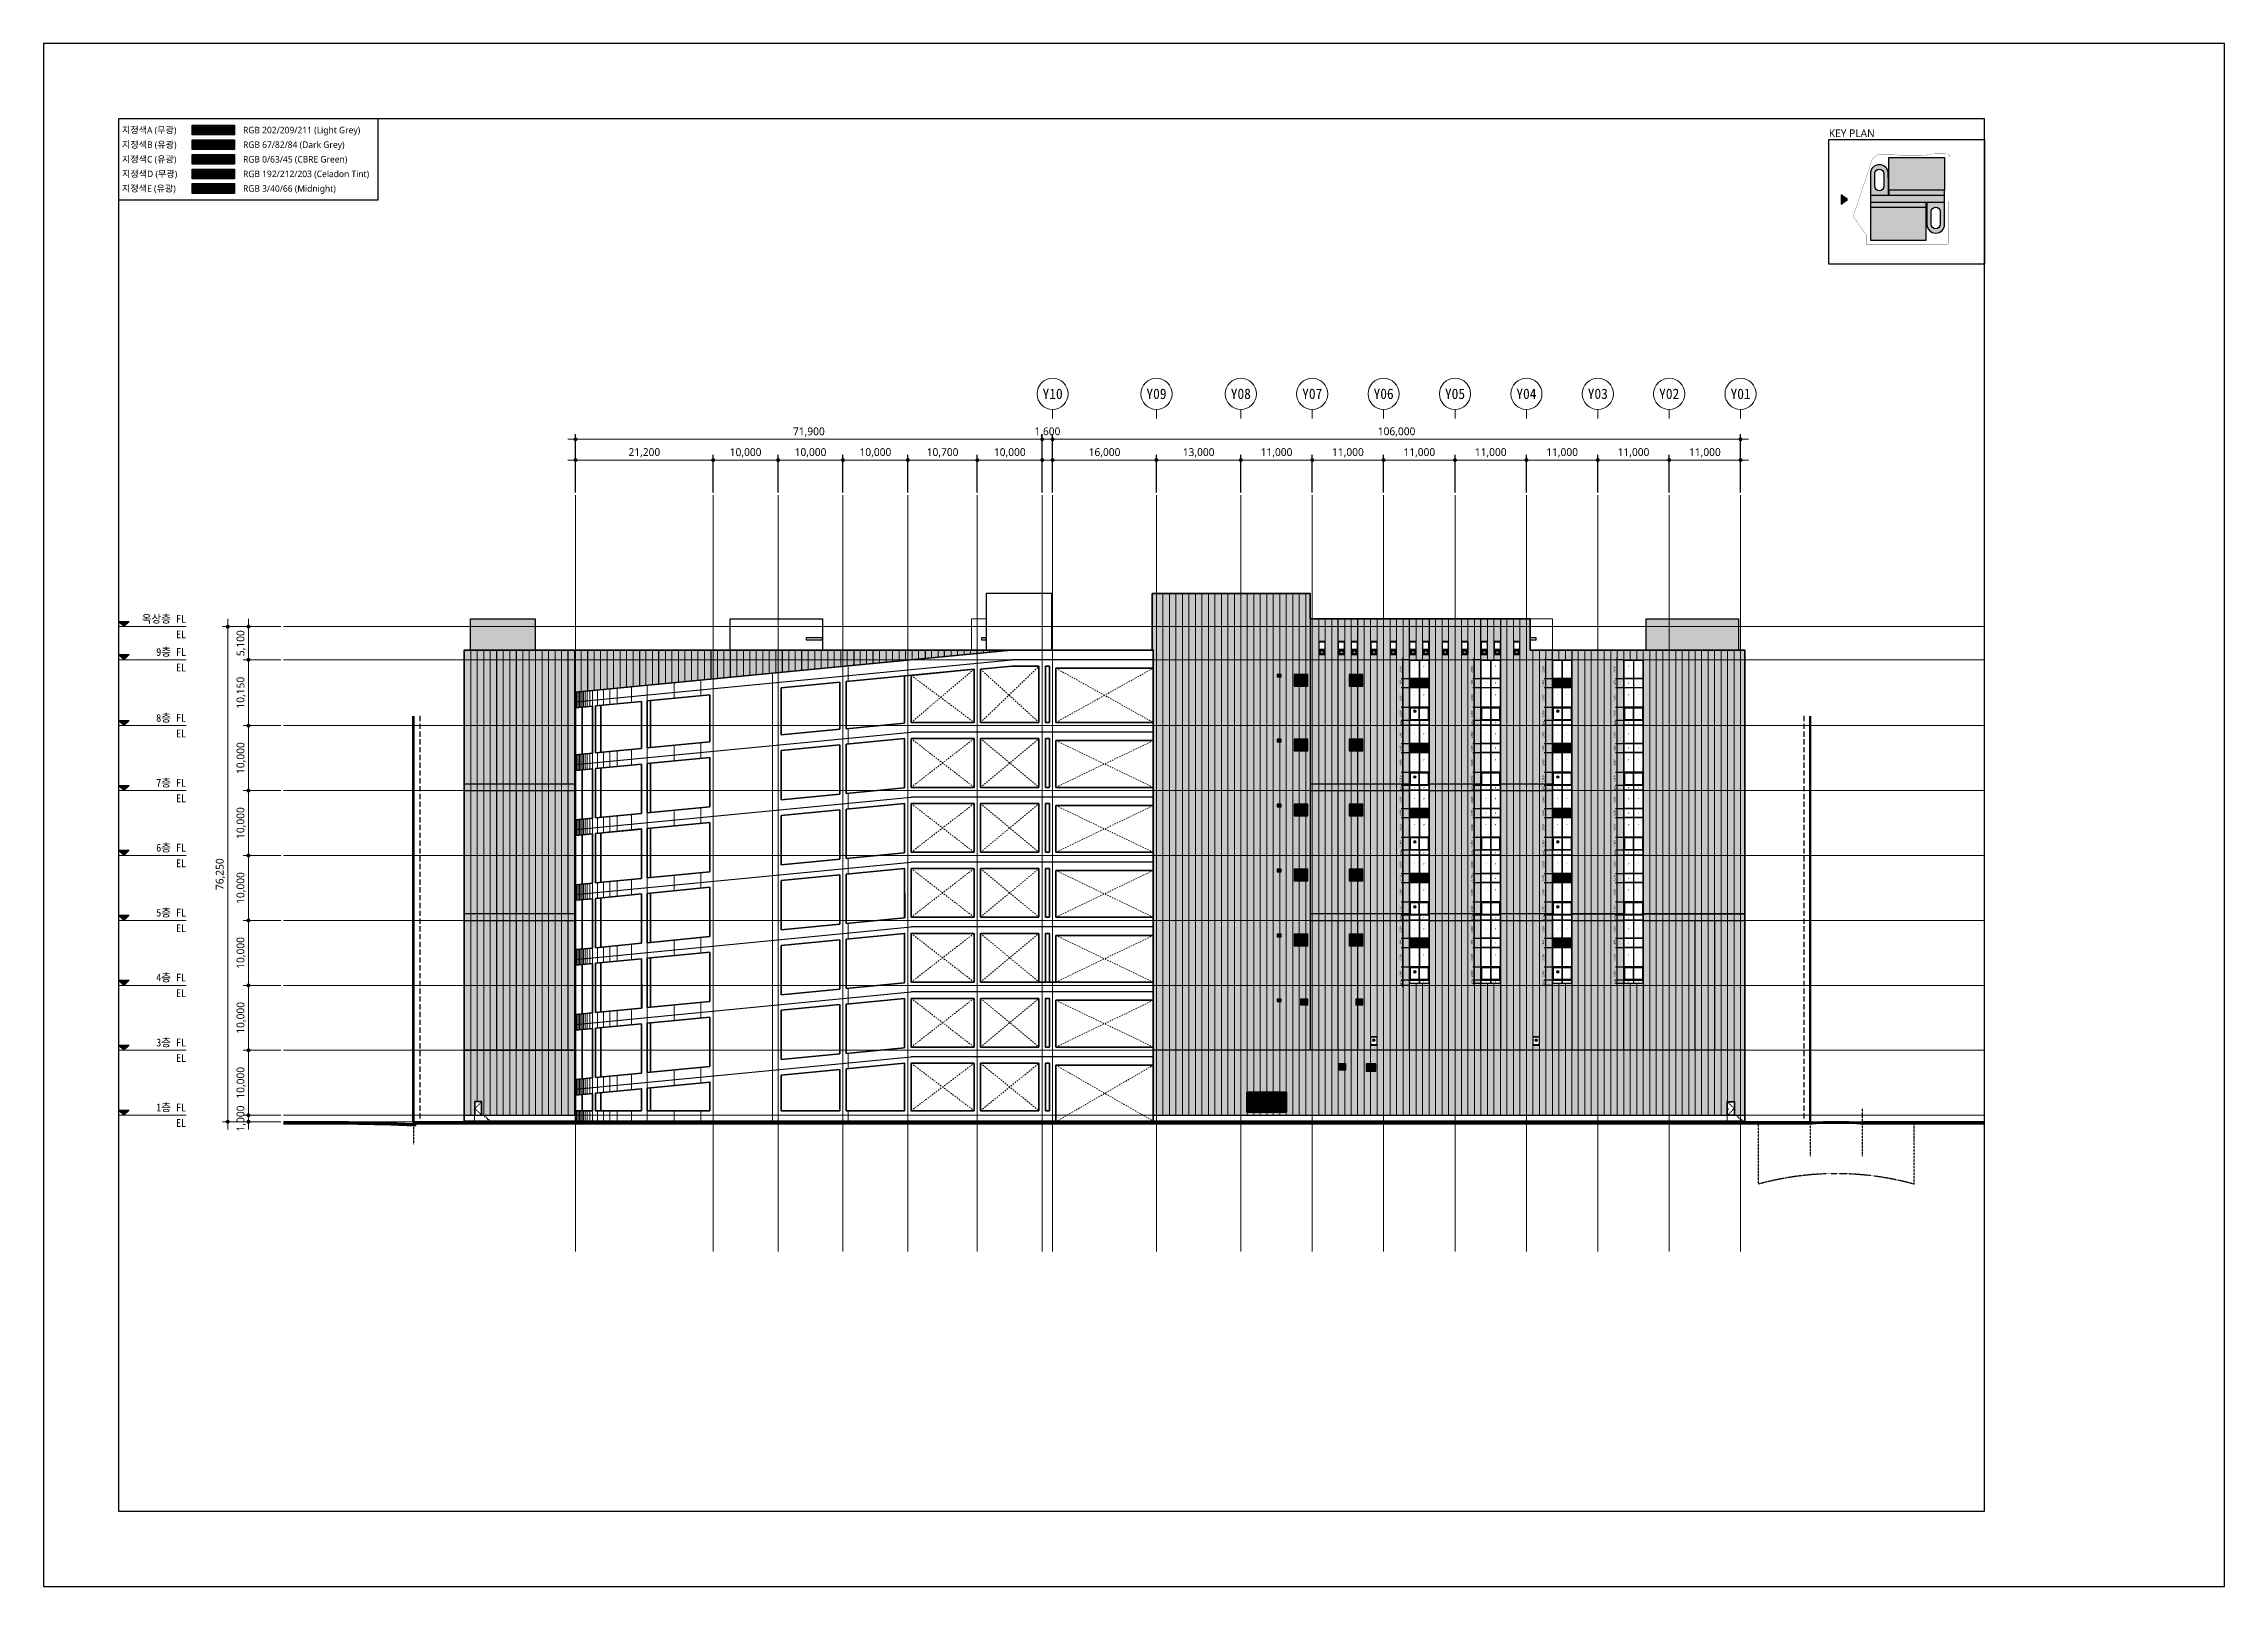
# Model space of a CAD drawing. Header units: millimetres. Extents: x 1680000 to 3024000, y 712800 to 950400.
# Drawn here: x 1680000 to 2016000, y 712800 to 950400 of the extents above; entities that cross this region are included whole.
import ezdxf
from ezdxf.enums import TextEntityAlignment as Align

# ---------------------------------------------------------------- set-up
doc = ezdxf.new("R2010")
doc.units = ezdxf.units.MM
doc.set_wipeout_variables(frame=1)
for name, pattern in [('CEN', [62, 60, -1, 0, -1]), ('DASHDOT', [1, 0.5, -0.25, 0, -0.25]), ('DASHDOTX2', [2, 1, -0.5, 0, -0.5]), ('DASHEDX2', [1.5, 1, -0.5]), ('HID', [2, 1.1, -0.9]), ('HIDDEN', [0.375, 0.25, -0.125]), ('JIS_09_15', [18.9, 15, -0.9, 0.6, -0.9, 0.6, -0.9]), ('PHANTOM', [63.5, 31.75, -6.35, 6.35, -6.35, 6.35, -6.35])]:
    doc.linetypes.add(name, pattern=pattern)
doc.layers.get('Defpoints').update_dxf_attribs({"color": 140})
for name, color, linetype in [('0_검토', 1, 'HIDDEN'), ('A-XXXX-SOLD', 252, 'Continuous'), ('WINELEV', 4, 'Continuous'), ('색상', 7, 'Continuous'), ('입면색상', 7, 'Continuous')]:
    doc.layers.add(name, color=color, linetype=linetype)
for name, color, linetype, lineweight in [('A-AXIS-LINE', 1, 'CEN', 15), ('A-BOND-LIN1', 4, 'DASHDOTX2', 25), ('A-BOND-LIN2', 4, 'DASHEDX2', 25), ('A-DWXK-OPEN', 1, 'HID', 15), ('A-DWXM-WIND', 4, 'Continuous', 25), ('A-ELEV-LIN1', 2, 'Continuous', 40), ('A-ELEV-LIN2', 7, 'Continuous', 25), ('A-ELEV-LIN3', 8, 'Continuous', 18), ('A-ELEV-WIN', 4, 'Continuous', 25), ('A-MKXS-TEXT1', 3, 'Continuous', 25), ('A-MKXS-TEXT2', 7, 'Continuous', 25), ('A-XXXX-HATC', 8, 'Continuous', 18), ('A-XXXX-HID', 8, 'HIDDEN', 18)]:
    doc.layers.add(name, color=color, linetype=linetype, lineweight=lineweight)
doc.layers.add('A-XXXX-NPLT', color=144, linetype='Continuous', lineweight=15, plot=False)
doc.styles.add('HY울릉도L', font='')
doc.styles.add('돋움체', font='')
doc.styles.add('맑은고딕', font='malgun.ttf')
doc.styles.get('HY울릉도L').set_extended_font_data('HYwulM')
doc.styles.get('돋움체').set_extended_font_data('DotumChe')
doc.dimstyles.new('CDIM', dxfattribs={"dimtxt": 3, "dimasz": 1.5, "dimexe": 2, "dimexo": 1, "dimgap": 1, "dimtad": 1, "dimdec": 0, "dimrnd": 0.5, "dimzin": 0, "dimdsep": 32, "dimlunit": 6, "dimtxsty": 'HY울릉도L', "dimblk1": '_CIDOT', "dimblk2": '_CIDOT', "dimsah": 1, "dimcen": 5.5, "dimclrd": 2, "dimclre": 2, "dimclrt": 7, "dimadec": 0, "dimazin": 0, "dimtfac": 1, "dimtdec": 0, "dimtix": 1, "dimtmove": 2, "dimatfit": 1, "dimldrblk": '_CIDOT', "dimfxl": 1, "dimtolj": 1, "dimtzin": 0, "dimlwd": -1, "dimarcsym": 0})
pattern_1 = [(0, (995000, 712800), (2e-14, 95.25), [])]
pattern_2 = [(45, (-716525.99, -470420), (-35.355339, 35.355339), [])]

# ---------------------------------------------------------------- blocks, each defined once
blk = doc.blocks.new('3f소방창')
blk.add_wipeout([(-10, -200), (-10, -1500), (1010, -1500), (1010, -200)]).dxf.layer = 'A-ELEV-LIN3'
at = {"layer": 'A-ELEV-WIN'}
blk.add_lwpolyline([(1010, -1500), (1010, -200), (-10, -200), (-10, -1500), (1010, -1500)], dxfattribs=at)
blk.add_lwpolyline([(40, -1450), (40, -250), (960, -250), (960, -1450)], close=True, dxfattribs=at)
blk = doc.blocks.new('_CIDOT')
at = {"color": 0, "linetype": 'ByBlock'}
blk.add_line((2, 0), (-1, 0), dxfattribs=at)
at = {"color": 0, "linetype": 'ByBlock', "const_width": 0.5}
blk.add_lwpolyline([(-0.25, 0, 1), (0.25, 0, 1)], format="xyb", close=True, dxfattribs=at)
blk = doc.blocks.new('*D81')
at = {"layer": 'A-XXXX-NPLT', "lineweight": -2, "transparency": 16777216}
for p, q in [((-100, 27200), (-1280, 27200)), ((-100, 25800), (-1280, 25800))]:
    blk.add_line(p, q, dxfattribs=at)
at = {"layer": 'A-XXXX-NPLT', "transparency": 16777216}
blk.add_line((-1080, 27050), (-1080, 25950), dxfattribs=at)
at = {"layer": 'Defpoints', "color": 0, "transparency": 16777216}
for p in [(0, 27200), (-1080, 25800), (0, 25800)]:
    blk.add_point(p, dxfattribs=at)
at = {"layer": 'A-XXXX-NPLT', "transparency": 16777216, "xscale": 150, "yscale": 150, "zscale": 150}
for p, rotation in [((-1080, 27200), 90), ((-1080, 25800), 270)]:
    blk.add_blockref('_CIDOT', p, dxfattribs=dict(at, rotation=rotation))
at = {"layer": 'A-XXXX-NPLT', "color": 3, "transparency": 16777216, "insert": (-1361, 26500), "char_height": 300, "attachment_point": 5, "rotation": 90, "style": '맑은고딕'}
blk.add_mtext('\\A1;1,400', dxfattribs=at)
blk = doc.blocks.new('*D82')
at = {"layer": 'A-XXXX-NPLT', "lineweight": -2, "transparency": 16777216}
for p, q in [((-100, 25800), (-1280, 25800)), ((-100, 22800), (-1280, 22800))]:
    blk.add_line(p, q, dxfattribs=at)
at = {"layer": 'A-XXXX-NPLT', "transparency": 16777216}
blk.add_line((-1080, 25650), (-1080, 22950), dxfattribs=at)
at = {"layer": 'Defpoints', "color": 0, "transparency": 16777216}
for p in [(0, 25800), (-1080, 22800), (0, 22800)]:
    blk.add_point(p, dxfattribs=at)
at = {"layer": 'A-XXXX-NPLT', "transparency": 16777216, "xscale": 150, "yscale": 150, "zscale": 150}
for p, rotation in [((-1080, 25800), 90), ((-1080, 22800), 270)]:
    blk.add_blockref('_CIDOT', p, dxfattribs=dict(at, rotation=rotation))
at = {"layer": 'A-XXXX-NPLT', "color": 3, "transparency": 16777216, "insert": (-1360, 24300), "char_height": 300, "attachment_point": 5, "rotation": 90, "style": '맑은고딕'}
blk.add_mtext('\\A1;3,000', dxfattribs=at)
blk = doc.blocks.new('*D83')
at = {"layer": 'A-XXXX-NPLT', "lineweight": -2, "transparency": 16777216}
for p, q in [((-100, 20800), (-1280, 20800)), ((-100, 20000), (-1280, 20000))]:
    blk.add_line(p, q, dxfattribs=at)
at = {"layer": 'A-XXXX-NPLT', "transparency": 16777216}
for p, q in [((-1080, 20950), (-1080, 21100)), ((-1080, 20800), (-1080, 20000)), ((-1080, 19850), (-1080, 19700))]:
    blk.add_line(p, q, dxfattribs=at)
at = {"layer": 'Defpoints', "color": 0, "transparency": 16777216}
for p in [(0, 20800), (-1080, 20000), (0, 20000)]:
    blk.add_point(p, dxfattribs=at)
at = {"layer": 'A-XXXX-NPLT', "transparency": 16777216, "xscale": 150, "yscale": 150, "zscale": 150}
for p, rotation in [((-1080, 20800), 270), ((-1080, 20000), 90)]:
    blk.add_blockref('_CIDOT', p, dxfattribs=dict(at, rotation=rotation))
at = {"layer": 'A-XXXX-NPLT', "color": 3, "transparency": 16777216, "insert": (-1335, 20400), "char_height": 300, "attachment_point": 5, "rotation": 90, "style": '맑은고딕'}
blk.add_mtext('\\A1;800', dxfattribs=at)
blk = doc.blocks.new('*D84')
at = {"layer": 'A-XXXX-NPLT', "lineweight": -2, "transparency": 16777216}
for p, q in [((-100, 22800), (-1280, 22800)), ((-100, 20800), (-1280, 20800))]:
    blk.add_line(p, q, dxfattribs=at)
at = {"layer": 'A-XXXX-NPLT', "transparency": 16777216}
blk.add_line((-1080, 20950), (-1080, 22650), dxfattribs=at)
at = {"layer": 'Defpoints', "color": 0, "transparency": 16777216}
for p in [(-1080, 22800), (0, 22800), (0, 20800)]:
    blk.add_point(p, dxfattribs=at)
at = {"layer": 'A-XXXX-NPLT', "transparency": 16777216, "xscale": 150, "yscale": 150, "zscale": 150}
for p, rotation in [((-1080, 22800), 90), ((-1080, 20800), 270)]:
    blk.add_blockref('_CIDOT', p, dxfattribs=dict(at, rotation=rotation))
at = {"layer": 'A-XXXX-NPLT', "color": 3, "transparency": 16777216, "insert": (-1360, 21800), "char_height": 300, "attachment_point": 5, "rotation": 90, "style": '맑은고딕'}
blk.add_mtext('\\A1;2,000', dxfattribs=at)
blk = doc.blocks.new('*D85')
at = {"layer": 'A-XXXX-NPLT', "lineweight": -2, "transparency": 16777216}
for p, q in [((-100, 30000), (-1280, 30000)), ((-100, 27200), (-1280, 27200))]:
    blk.add_line(p, q, dxfattribs=at)
at = {"layer": 'A-XXXX-NPLT', "transparency": 16777216}
blk.add_line((-1080, 27350), (-1080, 29850), dxfattribs=at)
at = {"layer": 'Defpoints', "color": 0, "transparency": 16777216}
for p in [(-1080, 30000), (0, 30000), (0, 27200)]:
    blk.add_point(p, dxfattribs=at)
at = {"layer": 'A-XXXX-NPLT', "transparency": 16777216, "xscale": 150, "yscale": 150, "zscale": 150}
for p, rotation in [((-1080, 30000), 90), ((-1080, 27200), 270)]:
    blk.add_blockref('_CIDOT', p, dxfattribs=dict(at, rotation=rotation))
at = {"layer": 'A-XXXX-NPLT', "color": 3, "transparency": 16777216, "insert": (-1360, 28600), "char_height": 300, "attachment_point": 5, "rotation": 90, "style": '맑은고딕'}
blk.add_mtext('\\A1;2,800', dxfattribs=at)
blk = doc.blocks.new('*D61')
at = {"layer": 'A-XXXX-NPLT', "lineweight": -2, "transparency": 16777216}
for p, q in [((-100, 10800), (-1280, 10800)), ((-100, 10000), (-1280, 10000))]:
    blk.add_line(p, q, dxfattribs=at)
at = {"layer": 'A-XXXX-NPLT', "transparency": 16777216}
for p, q in [((-1080, 10950), (-1080, 11100)), ((-1080, 10800), (-1080, 10000)), ((-1080, 9850), (-1080, 9700))]:
    blk.add_line(p, q, dxfattribs=at)
at = {"layer": 'Defpoints', "color": 0, "transparency": 16777216}
for p in [(0, 10800), (-1080, 10000), (0, 10000)]:
    blk.add_point(p, dxfattribs=at)
at = {"layer": 'A-XXXX-NPLT', "transparency": 16777216, "xscale": 150, "yscale": 150, "zscale": 150}
for p, rotation in [((-1080, 10800), 270), ((-1080, 10000), 90)]:
    blk.add_blockref('_CIDOT', p, dxfattribs=dict(at, rotation=rotation))
at = {"layer": 'A-XXXX-NPLT', "color": 3, "transparency": 16777216, "insert": (-1335, 10400), "char_height": 300, "attachment_point": 5, "rotation": 90, "style": '맑은고딕'}
blk.add_mtext('\\A1;800', dxfattribs=at)
blk = doc.blocks.new('*D62')
at = {"layer": 'A-XXXX-NPLT', "lineweight": -2, "transparency": 16777216}
for p, q in [((-100, 12800), (-1280, 12800)), ((-100, 10800), (-1280, 10800))]:
    blk.add_line(p, q, dxfattribs=at)
at = {"layer": 'A-XXXX-NPLT', "transparency": 16777216}
blk.add_line((-1080, 10950), (-1080, 12650), dxfattribs=at)
at = {"layer": 'Defpoints', "color": 0, "transparency": 16777216}
for p in [(-1080, 12800), (0, 12800), (0, 10800)]:
    blk.add_point(p, dxfattribs=at)
at = {"layer": 'A-XXXX-NPLT', "transparency": 16777216, "xscale": 150, "yscale": 150, "zscale": 150}
for p, rotation in [((-1080, 12800), 90), ((-1080, 10800), 270)]:
    blk.add_blockref('_CIDOT', p, dxfattribs=dict(at, rotation=rotation))
at = {"layer": 'A-XXXX-NPLT', "color": 3, "transparency": 16777216, "insert": (-1360, 11800), "char_height": 300, "attachment_point": 5, "rotation": 90, "style": '맑은고딕'}
blk.add_mtext('\\A1;2,000', dxfattribs=at)
blk = doc.blocks.new('*D63')
at = {"layer": 'A-XXXX-NPLT', "lineweight": -2, "transparency": 16777216}
for p, q in [((-100, 20000), (-1280, 20000)), ((-100, 17200), (-1280, 17200))]:
    blk.add_line(p, q, dxfattribs=at)
at = {"layer": 'A-XXXX-NPLT', "transparency": 16777216}
blk.add_line((-1080, 17350), (-1080, 19850), dxfattribs=at)
at = {"layer": 'Defpoints', "color": 0, "transparency": 16777216}
for p in [(-1080, 20000), (0, 20000), (0, 17200)]:
    blk.add_point(p, dxfattribs=at)
at = {"layer": 'A-XXXX-NPLT', "transparency": 16777216, "xscale": 150, "yscale": 150, "zscale": 150}
for p, rotation in [((-1080, 20000), 90), ((-1080, 17200), 270)]:
    blk.add_blockref('_CIDOT', p, dxfattribs=dict(at, rotation=rotation))
at = {"layer": 'A-XXXX-NPLT', "color": 3, "transparency": 16777216, "insert": (-1360, 18600), "char_height": 300, "attachment_point": 5, "rotation": 90, "style": '맑은고딕'}
blk.add_mtext('\\A1;2,800', dxfattribs=at)
blk = doc.blocks.new('*D64')
at = {"layer": 'A-XXXX-NPLT', "lineweight": -2, "transparency": 16777216}
for p, q in [((-100, 17200), (-1280, 17200)), ((-100, 15800), (-1280, 15800))]:
    blk.add_line(p, q, dxfattribs=at)
at = {"layer": 'A-XXXX-NPLT', "transparency": 16777216}
blk.add_line((-1080, 17050), (-1080, 15950), dxfattribs=at)
at = {"layer": 'Defpoints', "color": 0, "transparency": 16777216}
for p in [(0, 17200), (-1080, 15800), (0, 15800)]:
    blk.add_point(p, dxfattribs=at)
at = {"layer": 'A-XXXX-NPLT', "transparency": 16777216, "xscale": 150, "yscale": 150, "zscale": 150}
for p, rotation in [((-1080, 17200), 90), ((-1080, 15800), 270)]:
    blk.add_blockref('_CIDOT', p, dxfattribs=dict(at, rotation=rotation))
at = {"layer": 'A-XXXX-NPLT', "color": 3, "transparency": 16777216, "insert": (-1361, 16500), "char_height": 300, "attachment_point": 5, "rotation": 90, "style": '맑은고딕'}
blk.add_mtext('\\A1;1,400', dxfattribs=at)
blk = doc.blocks.new('*D65')
at = {"layer": 'A-XXXX-NPLT', "lineweight": -2, "transparency": 16777216}
for p, q in [((-100, 15800), (-1280, 15800)), ((-100, 12800), (-1280, 12800))]:
    blk.add_line(p, q, dxfattribs=at)
at = {"layer": 'A-XXXX-NPLT', "transparency": 16777216}
blk.add_line((-1080, 15650), (-1080, 12950), dxfattribs=at)
at = {"layer": 'Defpoints', "color": 0, "transparency": 16777216}
for p in [(0, 15800), (-1080, 12800), (0, 12800)]:
    blk.add_point(p, dxfattribs=at)
at = {"layer": 'A-XXXX-NPLT', "transparency": 16777216, "xscale": 150, "yscale": 150, "zscale": 150}
for p, rotation in [((-1080, 15800), 90), ((-1080, 12800), 270)]:
    blk.add_blockref('_CIDOT', p, dxfattribs=dict(at, rotation=rotation))
at = {"layer": 'A-XXXX-NPLT', "color": 3, "transparency": 16777216, "insert": (-1360, 14300), "char_height": 300, "attachment_point": 5, "rotation": 90, "style": '맑은고딕'}
blk.add_mtext('\\A1;3,000', dxfattribs=at)
blk = doc.blocks.new('*D66')
at = {"layer": 'A-XXXX-NPLT', "lineweight": -2, "transparency": 16777216}
for p, q in [((-100, 800), (-1280, 800)), ((-100, 300), (-1280, 300))]:
    blk.add_line(p, q, dxfattribs=at)
at = {"layer": 'A-XXXX-NPLT', "transparency": 16777216}
for p, q in [((-1080, 950), (-1080, 1100)), ((-1080, 800), (-1080, 300)), ((-1080, 150), (-1080, 0))]:
    blk.add_line(p, q, dxfattribs=at)
at = {"layer": 'Defpoints', "color": 0, "transparency": 16777216}
for p in [(-1080, 300), (0, 800), (0, 300)]:
    blk.add_point(p, dxfattribs=at)
at = {"layer": 'A-XXXX-NPLT', "transparency": 16777216, "xscale": 150, "yscale": 150, "zscale": 150}
for p, rotation in [((-1080, 800), 270), ((-1080, 300), 90)]:
    blk.add_blockref('_CIDOT', p, dxfattribs=dict(at, rotation=rotation))
at = {"layer": 'A-XXXX-NPLT', "color": 3, "transparency": 16777216, "insert": (-1335, 550), "char_height": 300, "attachment_point": 5, "rotation": 90, "style": '맑은고딕'}
blk.add_mtext('\\A1;500', dxfattribs=at)
blk = doc.blocks.new('*D67')
at = {"layer": 'A-XXXX-NPLT', "lineweight": -2, "transparency": 16777216}
for p, q in [((-100, 2800), (-1280, 2800)), ((-100, 800), (-1280, 800))]:
    blk.add_line(p, q, dxfattribs=at)
at = {"layer": 'A-XXXX-NPLT', "transparency": 16777216}
blk.add_line((-1080, 950), (-1080, 2650), dxfattribs=at)
at = {"layer": 'Defpoints', "color": 0, "transparency": 16777216}
for p in [(-1080, 2800), (0, 2800), (0, 800)]:
    blk.add_point(p, dxfattribs=at)
at = {"layer": 'A-XXXX-NPLT', "transparency": 16777216, "xscale": 150, "yscale": 150, "zscale": 150}
for p, rotation in [((-1080, 2800), 90), ((-1080, 800), 270)]:
    blk.add_blockref('_CIDOT', p, dxfattribs=dict(at, rotation=rotation))
at = {"layer": 'A-XXXX-NPLT', "color": 3, "transparency": 16777216, "insert": (-1360, 1800), "char_height": 300, "attachment_point": 5, "rotation": 90, "style": '맑은고딕'}
blk.add_mtext('\\A1;2,000', dxfattribs=at)
blk = doc.blocks.new('*D68')
at = {"layer": 'A-XXXX-NPLT', "lineweight": -2, "transparency": 16777216}
for p, q in [((-100, 10000), (-1280, 10000)), ((-100, 7200), (-1280, 7200))]:
    blk.add_line(p, q, dxfattribs=at)
at = {"layer": 'A-XXXX-NPLT', "transparency": 16777216}
blk.add_line((-1080, 7350), (-1080, 9850), dxfattribs=at)
at = {"layer": 'Defpoints', "color": 0, "transparency": 16777216}
for p in [(-1080, 10000), (0, 10000), (0, 7200)]:
    blk.add_point(p, dxfattribs=at)
at = {"layer": 'A-XXXX-NPLT', "transparency": 16777216, "xscale": 150, "yscale": 150, "zscale": 150}
for p, rotation in [((-1080, 10000), 90), ((-1080, 7200), 270)]:
    blk.add_blockref('_CIDOT', p, dxfattribs=dict(at, rotation=rotation))
at = {"layer": 'A-XXXX-NPLT', "color": 3, "transparency": 16777216, "insert": (-1360, 8600), "char_height": 300, "attachment_point": 5, "rotation": 90, "style": '맑은고딕'}
blk.add_mtext('\\A1;2,800', dxfattribs=at)
blk = doc.blocks.new('*D69')
at = {"layer": 'A-XXXX-NPLT', "lineweight": -2, "transparency": 16777216}
for p, q in [((-100, 7200), (-1280, 7200)), ((-100, 5800), (-1280, 5800))]:
    blk.add_line(p, q, dxfattribs=at)
at = {"layer": 'A-XXXX-NPLT', "transparency": 16777216}
blk.add_line((-1080, 7050), (-1080, 5950), dxfattribs=at)
at = {"layer": 'Defpoints', "color": 0, "transparency": 16777216}
for p in [(0, 7200), (-1080, 5800), (0, 5800)]:
    blk.add_point(p, dxfattribs=at)
at = {"layer": 'A-XXXX-NPLT', "transparency": 16777216, "xscale": 150, "yscale": 150, "zscale": 150}
for p, rotation in [((-1080, 7200), 90), ((-1080, 5800), 270)]:
    blk.add_blockref('_CIDOT', p, dxfattribs=dict(at, rotation=rotation))
at = {"layer": 'A-XXXX-NPLT', "color": 3, "transparency": 16777216, "insert": (-1361, 6500), "char_height": 300, "attachment_point": 5, "rotation": 90, "style": '맑은고딕'}
blk.add_mtext('\\A1;1,400', dxfattribs=at)
blk = doc.blocks.new('*D70')
at = {"layer": 'A-XXXX-NPLT', "lineweight": -2, "transparency": 16777216}
for p, q in [((-100, 5800), (-1280, 5800)), ((-100, 2800), (-1280, 2800))]:
    blk.add_line(p, q, dxfattribs=at)
at = {"layer": 'A-XXXX-NPLT', "transparency": 16777216}
blk.add_line((-1080, 5650), (-1080, 2950), dxfattribs=at)
at = {"layer": 'Defpoints', "color": 0, "transparency": 16777216}
for p in [(0, 5800), (-1080, 2800), (0, 2800)]:
    blk.add_point(p, dxfattribs=at)
at = {"layer": 'A-XXXX-NPLT', "transparency": 16777216, "xscale": 150, "yscale": 150, "zscale": 150}
for p, rotation in [((-1080, 5800), 90), ((-1080, 2800), 270)]:
    blk.add_blockref('_CIDOT', p, dxfattribs=dict(at, rotation=rotation))
at = {"layer": 'A-XXXX-NPLT', "color": 3, "transparency": 16777216, "insert": (-1360, 4300), "char_height": 300, "attachment_point": 5, "rotation": 90, "style": '맑은고딕'}
blk.add_mtext('\\A1;3,000', dxfattribs=at)
blk = doc.blocks.new('*D71')
at = {"layer": 'A-XXXX-NPLT', "lineweight": -2, "transparency": 16777216}
for p, q in [((-100, 40800), (-1280, 40800)), ((-100, 40000), (-1280, 40000))]:
    blk.add_line(p, q, dxfattribs=at)
at = {"layer": 'A-XXXX-NPLT', "transparency": 16777216}
for p, q in [((-1080, 40950), (-1080, 41100)), ((-1080, 40800), (-1080, 40000)), ((-1080, 39850), (-1080, 39700))]:
    blk.add_line(p, q, dxfattribs=at)
at = {"layer": 'Defpoints', "color": 0, "transparency": 16777216}
for p in [(0, 40800), (-1080, 40000), (0, 40000)]:
    blk.add_point(p, dxfattribs=at)
at = {"layer": 'A-XXXX-NPLT', "transparency": 16777216, "xscale": 150, "yscale": 150, "zscale": 150}
for p, rotation in [((-1080, 40800), 270), ((-1080, 40000), 90)]:
    blk.add_blockref('_CIDOT', p, dxfattribs=dict(at, rotation=rotation))
at = {"layer": 'A-XXXX-NPLT', "color": 3, "transparency": 16777216, "insert": (-1335, 40400), "char_height": 300, "attachment_point": 5, "rotation": 90, "style": '맑은고딕'}
blk.add_mtext('\\A1;800', dxfattribs=at)
blk = doc.blocks.new('*D72')
at = {"layer": 'A-XXXX-NPLT', "lineweight": -2, "transparency": 16777216}
for p, q in [((-100, 42800), (-1280, 42800)), ((-100, 40800), (-1280, 40800))]:
    blk.add_line(p, q, dxfattribs=at)
at = {"layer": 'A-XXXX-NPLT', "transparency": 16777216}
blk.add_line((-1080, 40950), (-1080, 42650), dxfattribs=at)
at = {"layer": 'Defpoints', "color": 0, "transparency": 16777216}
for p in [(-1080, 42800), (0, 42800), (0, 40800)]:
    blk.add_point(p, dxfattribs=at)
at = {"layer": 'A-XXXX-NPLT', "transparency": 16777216, "xscale": 150, "yscale": 150, "zscale": 150}
for p, rotation in [((-1080, 42800), 90), ((-1080, 40800), 270)]:
    blk.add_blockref('_CIDOT', p, dxfattribs=dict(at, rotation=rotation))
at = {"layer": 'A-XXXX-NPLT', "color": 3, "transparency": 16777216, "insert": (-1360, 41800), "char_height": 300, "attachment_point": 5, "rotation": 90, "style": '맑은고딕'}
blk.add_mtext('\\A1;2,000', dxfattribs=at)
blk = doc.blocks.new('*D73')
at = {"layer": 'A-XXXX-NPLT', "lineweight": -2, "transparency": 16777216}
for p, q in [((-100, 50150), (-1280, 50150)), ((-100, 47200), (-1280, 47200))]:
    blk.add_line(p, q, dxfattribs=at)
at = {"layer": 'A-XXXX-NPLT', "transparency": 16777216}
blk.add_line((-1080, 47350), (-1080, 50000), dxfattribs=at)
at = {"layer": 'Defpoints', "color": 0, "transparency": 16777216}
for p in [(-1080, 50150), (0, 50150), (0, 47200)]:
    blk.add_point(p, dxfattribs=at)
at = {"layer": 'A-XXXX-NPLT', "transparency": 16777216, "xscale": 150, "yscale": 150, "zscale": 150}
for p, rotation in [((-1080, 50150), 90), ((-1080, 47200), 270)]:
    blk.add_blockref('_CIDOT', p, dxfattribs=dict(at, rotation=rotation))
at = {"layer": 'A-XXXX-NPLT', "color": 3, "transparency": 16777216, "insert": (-1360, 48675), "char_height": 300, "attachment_point": 5, "rotation": 90, "style": '맑은고딕'}
blk.add_mtext('\\A1;2,950', dxfattribs=at)
blk = doc.blocks.new('*D74')
at = {"layer": 'A-XXXX-NPLT', "lineweight": -2, "transparency": 16777216}
for p, q in [((-100, 47200), (-1280, 47200)), ((-100, 45800), (-1280, 45800))]:
    blk.add_line(p, q, dxfattribs=at)
at = {"layer": 'A-XXXX-NPLT', "transparency": 16777216}
blk.add_line((-1080, 47050), (-1080, 45950), dxfattribs=at)
at = {"layer": 'Defpoints', "color": 0, "transparency": 16777216}
for p in [(0, 47200), (-1080, 45800), (0, 45800)]:
    blk.add_point(p, dxfattribs=at)
at = {"layer": 'A-XXXX-NPLT', "transparency": 16777216, "xscale": 150, "yscale": 150, "zscale": 150}
for p, rotation in [((-1080, 47200), 90), ((-1080, 45800), 270)]:
    blk.add_blockref('_CIDOT', p, dxfattribs=dict(at, rotation=rotation))
at = {"layer": 'A-XXXX-NPLT', "color": 3, "transparency": 16777216, "insert": (-1361, 46500), "char_height": 300, "attachment_point": 5, "rotation": 90, "style": '맑은고딕'}
blk.add_mtext('\\A1;1,400', dxfattribs=at)
blk = doc.blocks.new('*D75')
at = {"layer": 'A-XXXX-NPLT', "lineweight": -2, "transparency": 16777216}
for p, q in [((-100, 45800), (-1280, 45800)), ((-100, 42800), (-1280, 42800))]:
    blk.add_line(p, q, dxfattribs=at)
at = {"layer": 'A-XXXX-NPLT', "transparency": 16777216}
blk.add_line((-1080, 45650), (-1080, 42950), dxfattribs=at)
at = {"layer": 'Defpoints', "color": 0, "transparency": 16777216}
for p in [(0, 45800), (-1080, 42800), (0, 42800)]:
    blk.add_point(p, dxfattribs=at)
at = {"layer": 'A-XXXX-NPLT', "transparency": 16777216, "xscale": 150, "yscale": 150, "zscale": 150}
for p, rotation in [((-1080, 45800), 90), ((-1080, 42800), 270)]:
    blk.add_blockref('_CIDOT', p, dxfattribs=dict(at, rotation=rotation))
at = {"layer": 'A-XXXX-NPLT', "color": 3, "transparency": 16777216, "insert": (-1360, 44300), "char_height": 300, "attachment_point": 5, "rotation": 90, "style": '맑은고딕'}
blk.add_mtext('\\A1;3,000', dxfattribs=at)
blk = doc.blocks.new('*D76')
at = {"layer": 'A-XXXX-NPLT', "lineweight": -2, "transparency": 16777216}
for p, q in [((-100, 32800), (-1280, 32800)), ((-100, 30800), (-1280, 30800))]:
    blk.add_line(p, q, dxfattribs=at)
at = {"layer": 'A-XXXX-NPLT', "transparency": 16777216}
blk.add_line((-1080, 30950), (-1080, 32650), dxfattribs=at)
at = {"layer": 'Defpoints', "color": 0, "transparency": 16777216}
for p in [(-1080, 32800), (0, 32800), (0, 30800)]:
    blk.add_point(p, dxfattribs=at)
at = {"layer": 'A-XXXX-NPLT', "transparency": 16777216, "xscale": 150, "yscale": 150, "zscale": 150}
for p, rotation in [((-1080, 32800), 90), ((-1080, 30800), 270)]:
    blk.add_blockref('_CIDOT', p, dxfattribs=dict(at, rotation=rotation))
at = {"layer": 'A-XXXX-NPLT', "color": 3, "transparency": 16777216, "insert": (-1360, 31800), "char_height": 300, "attachment_point": 5, "rotation": 90, "style": '맑은고딕'}
blk.add_mtext('\\A1;2,000', dxfattribs=at)
blk = doc.blocks.new('*D77')
at = {"layer": 'A-XXXX-NPLT', "lineweight": -2, "transparency": 16777216}
for p, q in [((-100, 40000), (-1280, 40000)), ((-100, 37200), (-1280, 37200))]:
    blk.add_line(p, q, dxfattribs=at)
at = {"layer": 'A-XXXX-NPLT', "transparency": 16777216}
blk.add_line((-1080, 37350), (-1080, 39850), dxfattribs=at)
at = {"layer": 'Defpoints', "color": 0, "transparency": 16777216}
for p in [(-1080, 40000), (0, 40000), (0, 37200)]:
    blk.add_point(p, dxfattribs=at)
at = {"layer": 'A-XXXX-NPLT', "transparency": 16777216, "xscale": 150, "yscale": 150, "zscale": 150}
for p, rotation in [((-1080, 40000), 90), ((-1080, 37200), 270)]:
    blk.add_blockref('_CIDOT', p, dxfattribs=dict(at, rotation=rotation))
at = {"layer": 'A-XXXX-NPLT', "color": 3, "transparency": 16777216, "insert": (-1360, 38600), "char_height": 300, "attachment_point": 5, "rotation": 90, "style": '맑은고딕'}
blk.add_mtext('\\A1;2,800', dxfattribs=at)
blk = doc.blocks.new('*D78')
at = {"layer": 'A-XXXX-NPLT', "lineweight": -2, "transparency": 16777216}
for p, q in [((-100, 37200), (-1280, 37200)), ((-100, 35800), (-1280, 35800))]:
    blk.add_line(p, q, dxfattribs=at)
at = {"layer": 'A-XXXX-NPLT', "transparency": 16777216}
blk.add_line((-1080, 37050), (-1080, 35950), dxfattribs=at)
at = {"layer": 'Defpoints', "color": 0, "transparency": 16777216}
for p in [(0, 37200), (-1080, 35800), (0, 35800)]:
    blk.add_point(p, dxfattribs=at)
at = {"layer": 'A-XXXX-NPLT', "transparency": 16777216, "xscale": 150, "yscale": 150, "zscale": 150}
for p, rotation in [((-1080, 37200), 90), ((-1080, 35800), 270)]:
    blk.add_blockref('_CIDOT', p, dxfattribs=dict(at, rotation=rotation))
at = {"layer": 'A-XXXX-NPLT', "color": 3, "transparency": 16777216, "insert": (-1361, 36500), "char_height": 300, "attachment_point": 5, "rotation": 90, "style": '맑은고딕'}
blk.add_mtext('\\A1;1,400', dxfattribs=at)
blk = doc.blocks.new('*D79')
at = {"layer": 'A-XXXX-NPLT', "lineweight": -2, "transparency": 16777216}
for p, q in [((-100, 35800), (-1280, 35800)), ((-100, 32800), (-1280, 32800))]:
    blk.add_line(p, q, dxfattribs=at)
at = {"layer": 'A-XXXX-NPLT', "transparency": 16777216}
blk.add_line((-1080, 35650), (-1080, 32950), dxfattribs=at)
at = {"layer": 'Defpoints', "color": 0, "transparency": 16777216}
for p in [(0, 35800), (-1080, 32800), (0, 32800)]:
    blk.add_point(p, dxfattribs=at)
at = {"layer": 'A-XXXX-NPLT', "transparency": 16777216, "xscale": 150, "yscale": 150, "zscale": 150}
for p, rotation in [((-1080, 35800), 90), ((-1080, 32800), 270)]:
    blk.add_blockref('_CIDOT', p, dxfattribs=dict(at, rotation=rotation))
at = {"layer": 'A-XXXX-NPLT', "color": 3, "transparency": 16777216, "insert": (-1360, 34300), "char_height": 300, "attachment_point": 5, "rotation": 90, "style": '맑은고딕'}
blk.add_mtext('\\A1;3,000', dxfattribs=at)
blk = doc.blocks.new('*D80')
at = {"layer": 'A-XXXX-NPLT', "lineweight": -2, "transparency": 16777216}
for p, q in [((-100, 30800), (-1280, 30800)), ((-100, 30000), (-1280, 30000))]:
    blk.add_line(p, q, dxfattribs=at)
at = {"layer": 'A-XXXX-NPLT', "transparency": 16777216}
for p, q in [((-1080, 30950), (-1080, 31100)), ((-1080, 30800), (-1080, 30000)), ((-1080, 29850), (-1080, 29700))]:
    blk.add_line(p, q, dxfattribs=at)
at = {"layer": 'Defpoints', "color": 0, "transparency": 16777216}
for p in [(0, 30800), (-1080, 30000), (0, 30000)]:
    blk.add_point(p, dxfattribs=at)
at = {"layer": 'A-XXXX-NPLT', "transparency": 16777216, "xscale": 150, "yscale": 150, "zscale": 150}
for p, rotation in [((-1080, 30800), 270), ((-1080, 30000), 90)]:
    blk.add_blockref('_CIDOT', p, dxfattribs=dict(at, rotation=rotation))
at = {"layer": 'A-XXXX-NPLT', "color": 3, "transparency": 16777216, "insert": (-1335, 30400), "char_height": 300, "attachment_point": 5, "rotation": 90, "style": '맑은고딕'}
blk.add_mtext('\\A1;800', dxfattribs=at)
blk = doc.blocks.new('램프_서측(211006)')
at = {"layer": 'A-ELEV-LIN1'}
for p, q in [((0, 66157), (67138, 72650)), ((67138, 72650), (89000, 72650)), ((31700, 66816), (40700, 67686)), ((73000, 70150), (72400, 70150)), ((89000, 69850), (74000, 69850)), ((0, 63650), (0, 66157)), ((0, 63750), (2590, 64001)), ((1000, 63847), (1000, 56597)), ((2590, 64001), (2590, 56751)), ((3090, 64049), (10170, 64734)), ((3090, 64049), (3090, 56799)), ((3900, 64127), (3900, 56877)), ((10170, 64734), (10170, 57484)), ((11036, 64817), (20700, 65752)), ((11036, 64817), (11036, 57567)), ((11533, 64865), (11533, 57615)), ((0, 63650), (0, 0)), ((31700, 57166), (40700, 58036)), ((31700, 57166), (31700, 49566)), ((41700, 58133), (41700, 50533)), ((0, 54100), (2590, 54351)), ((1000, 54197), (1000, 46597)), ((2590, 54351), (2590, 46751)), ((3090, 54399), (10170, 55084)), ((3090, 54399), (3090, 46799)), ((3900, 54477), (3900, 46877)), ((10170, 55084), (10170, 47484)), ((11036, 55167), (20700, 56102)), ((11036, 55167), (11036, 47567)), ((11533, 55215), (11533, 47615)), ((31700, 49566), (40700, 50436)), ((41700, 50533), (50700, 51403)), ((31700, 47166), (31700, 39566)), ((41700, 48133), (41700, 40533)), ((1000, 44197), (1000, 36597)), ((2590, 44351), (2590, 36751)), ((3090, 44399), (3090, 36799)), ((3900, 44477), (3900, 36877)), ((10170, 45084), (10170, 37484)), ((11036, 45167), (11036, 37567)), ((11533, 45215), (11533, 37615)), ((31700, 39566), (40700, 40436)), ((41700, 40533), (50700, 41403)), ((31700, 37166), (31700, 29566)), ((41700, 38133), (41700, 30533)), ((1000, 34197), (1000, 26597)), ((2590, 34351), (2590, 26751)), ((3090, 34399), (3090, 26799)), ((3900, 34477), (3900, 26877)), ((10170, 35084), (10170, 27484)), ((11036, 35167), (11036, 27567)), ((11533, 35215), (11533, 27615)), ((31700, 29566), (40700, 30436)), ((41700, 30533), (50700, 31403)), ((31700, 27166), (31700, 19566)), ((41700, 28133), (41700, 20533)), ((1000, 24197), (1000, 16597)), ((2590, 24351), (2590, 16751)), ((3090, 24399), (3090, 16799)), ((3900, 24473), (3900, 16877)), ((10170, 25084), (10170, 17484)), ((11036, 25167), (11036, 17567)), ((11533, 25215), (11533, 17615)), ((31700, 19566), (40700, 20436)), ((41700, 20533), (50700, 21403)), ((41700, 18129), (41700, 10533)), ((1000, 14193), (1000, 6597)), ((2590, 14346), (2590, 6751)), ((3090, 14395), (3090, 6799)), ((3900, 14473), (3900, 6877)), ((10170, 15079), (10170, 7484)), ((11036, 15163), (11036, 7567)), ((11533, 15211), (11533, 7615)), ((31700, 9566), (40700, 10436)), ((41700, 10533), (50700, 11403)), ((51700, 11500), (61400, 11500)), ((62400, 11500), (71400, 11500)), ((72400, 11500), (73000, 11500)), ((74000, 11500), (89000, 11500)), ((74000, 8700), (74000, 0)), ((89000, 8700), (74000, 8700)), ((0, 0), (0, 6500)), ((1000, 4193), (1000, 1700)), ((3900, 4473), (3900, 1700)), ((11533, 5211), (11533, 1700)), ((2590, 1700), (0, 1700)), ((0, 0), (74000, 0)), ((10170, 1700), (3090, 1700)), ((20700, 1700), (11036, 1700))]:
    blk.add_line(p, q, dxfattribs=at)
for points in [[(40700, 67686), (40700, 60436)], [(41700, 67783), (61400, 69688), (61400, 61500)], [(41700, 67783), (41700, 60533)], [(50700, 68653), (50700, 61403)], [(51700, 68750), (51700, 61500)], [(62400, 61500), (62400, 69685), (67210, 70150), (71400, 70150), (71400, 61500)], [(72400, 70150), (72400, 61500)], [(73000, 70150), (73000, 61500)], [(74000, 69850), (74000, 61500)], [(20700, 65752), (20700, 58502)], [(31700, 66816), (31700, 59566), (40700, 60436)], [(41700, 60533), (50700, 61403)], [(51700, 61500), (61400, 61500)], [(62400, 61500), (71400, 61500)], [(72400, 61500), (73000, 61500)], [(74000, 61500), (89000, 61500)], [(3090, 56799), (10170, 57484)], [(11036, 57567), (20700, 58502)], [(40700, 58036), (40700, 50436)], [(41700, 58133), (50700, 59003), (50700, 51403)], [(51700, 59000), (51700, 51500)], [(61400, 59000), (51700, 59000)], [(61400, 59000), (61400, 51500)], [(62400, 59000), (62400, 51500)], [(71400, 59000), (62400, 59000)], [(71400, 59000), (71400, 51500)], [(72400, 59000), (72400, 51500)], [(73000, 59000), (72400, 59000)], [(73000, 59000), (73000, 51500)], [(74000, 58700), (74000, 51500)], [(89000, 58700), (74000, 58700)], [(0, 56500), (2590, 56751)], [(20700, 56102), (20700, 48502)], [(51700, 51500), (61400, 51500)], [(62400, 51500), (71400, 51500)], [(72400, 51500), (73000, 51500)], [(74000, 51500), (89000, 51500)], [(3090, 46799), (10170, 47484)], [(11036, 47567), (20700, 48502)], [(31700, 47166), (40700, 48036)], [(40700, 48036), (40700, 40436)], [(41700, 48133), (50700, 49003), (50700, 41403)], [(51700, 49000), (51700, 41500)], [(61400, 49000), (51700, 49000)], [(61400, 49000), (61400, 41500)], [(62400, 49000), (62400, 41500)], [(71400, 49000), (62400, 49000)], [(71400, 49000), (71400, 41500)], [(72400, 49000), (72400, 41500)], [(73000, 49000), (72400, 49000)], [(73000, 49000), (73000, 41500)], [(74000, 48700), (74000, 41500)], [(89000, 48700), (74000, 48700)], [(0, 46500), (2590, 46751)], [(0, 44100), (2590, 44351)], [(3090, 44399), (10170, 45084)], [(11036, 45167), (20700, 46102)], [(20700, 46102), (20700, 38502)], [(51700, 41500), (61400, 41500)], [(62400, 41500), (71400, 41500)], [(72400, 41500), (73000, 41500)], [(74000, 41500), (89000, 41500)], [(3090, 36799), (10170, 37484)], [(11036, 37567), (20700, 38502)], [(31700, 37166), (40700, 38036)], [(40700, 38036), (40700, 30436)], [(41700, 38133), (50700, 39003), (50700, 31403)], [(51700, 39000), (51700, 31500)], [(61400, 39000), (51700, 39000)], [(61400, 39000), (61400, 31500)], [(62400, 39000), (62400, 31500)], [(71400, 39000), (62400, 39000)], [(71400, 39000), (71400, 31500)], [(72400, 39000), (72400, 31500)], [(73000, 39000), (72400, 39000)], [(73000, 39000), (73000, 31500)], [(74000, 38700), (74000, 31500)], [(89000, 38700), (74000, 38700)], [(0, 36500), (2590, 36751)], [(0, 34100), (2590, 34351)], [(3090, 34399), (10170, 35084)], [(11036, 35167), (20700, 36102)], [(20700, 36102), (20700, 28502)], [(51700, 31500), (61400, 31500)], [(62400, 31500), (71400, 31500)], [(72400, 31500), (73000, 31500)], [(74000, 31500), (89000, 31500)], [(3090, 26799), (10170, 27484)], [(11036, 27567), (20700, 28502)], [(31700, 27166), (40700, 28036)], [(40700, 28036), (40700, 20436)], [(41700, 28133), (50700, 29003), (50700, 21403)], [(61400, 29000), (51700, 29000), (51700, 21500)], [(61400, 29000), (61400, 21500)], [(62400, 29000), (62400, 21500)], [(71400, 29000), (62400, 29000)], [(71400, 29000), (71400, 21500)], [(72400, 29000), (72400, 21500)], [(73000, 29000), (72400, 29000)], [(73000, 29000), (73000, 21500)], [(74000, 28700), (74000, 21500)], [(89000, 28700), (74000, 28700)], [(0, 26500), (2590, 26751)], [(0, 24100), (2590, 24351)], [(3090, 24399), (10170, 25084)], [(11036, 25167), (20700, 26102)], [(20700, 26102), (20700, 18502)], [(51700, 21500), (61400, 21500)], [(62400, 21500), (89000, 21500)], [(3090, 16799), (10170, 17484)], [(11036, 17567), (20700, 18502)], [(40700, 18032), (31700, 17162), (31700, 9566)], [(40700, 18032), (40700, 10436)], [(50700, 18999), (41700, 18129)], [(50700, 18999), (50700, 11403)], [(51700, 19000), (51700, 11500)], [(61400, 19000), (51700, 19000)], [(61400, 19000), (61400, 11500)], [(62400, 19000), (62400, 11500)], [(71400, 19000), (62400, 19000)], [(71400, 19000), (71400, 11500)], [(73000, 11500), (73000, 19000), (72400, 19000), (72400, 11500)], [(74000, 18700), (74000, 11500)], [(89000, 18700), (74000, 18700)], [(0, 16500), (2590, 16751)], [(2590, 14346), (0, 14096)], [(10170, 15079), (3090, 14395)], [(20700, 16098), (11036, 15163)], [(20700, 16098), (20700, 8502)], [(0, 6500), (2590, 6751)], [(3090, 6799), (10170, 7484)], [(11036, 7567), (20700, 8502)], [(40700, 1700), (40700, 8032), (31700, 7162), (31700, 1700)], [(41700, 8129), (41700, 1700), (50700, 1700), (50700, 8999), (41700, 8129)], [(51700, 9000), (61400, 9000), (61400, 1700), (51700, 1700), (51700, 9000)], [(62400, 9000), (62400, 1700), (71400, 1700)], [(62400, 9000), (71400, 9000)], [(71400, 9000), (71400, 1700)], [(72400, 9000), (72400, 1700)], [(72400, 9000), (73000, 9000)], [(73000, 9000), (73000, 1700)], [(0, 4096), (2590, 4346), (2590, 1700)], [(3090, 1700), (3090, 4395), (10170, 5079), (10170, 1700)], [(11036, 1700), (11036, 5163), (20700, 6098), (20700, 1700)], [(31700, 1700), (40700, 1700)], [(72400, 1700), (73000, 1700)]]:
    blk.add_lwpolyline(points, dxfattribs=at)
at = {"layer": 'A-ELEV-LIN3'}
for p, q in [((11036, 67224), (11036, 64817)), ((15200, 67627), (15200, 65220)), ((19289, 68022), (19289, 65615)), ((30345, 69092), (30345, 0)), ((41985, 70217), (41985, 67810)), ((200, 66176), (200, 63769)), ((400, 66196), (400, 63789)), ((600, 66215), (600, 63808)), ((800, 66234), (800, 63827)), ((1000, 66254), (1000, 63847)), ((1200, 66273), (1200, 63866)), ((1500, 66302), (1500, 63895)), ((1800, 66331), (1800, 63924)), ((2200, 66370), (2200, 63963)), ((2590, 66408), (2590, 64001)), ((3400, 66486), (3400, 64079)), ((4300, 66573), (4300, 64166)), ((5300, 66670), (5300, 64263)), ((6400, 66776), (6400, 64369)), ((8600, 66989), (8600, 64582)), ((41985, 60560), (41985, 58160)), ((8600, 57332), (8600, 54932)), ((11036, 57567), (11036, 55167)), ((15200, 57970), (15200, 55570)), ((19289, 58365), (19289, 55965)), ((200, 56519), (200, 54119)), ((400, 56539), (400, 54139)), ((600, 56558), (600, 54158)), ((800, 56577), (800, 54177)), ((1000, 56597), (1000, 54197)), ((1200, 56616), (1200, 54216)), ((1500, 56645), (1500, 54245)), ((1800, 56674), (1800, 54274)), ((2200, 56713), (2200, 54313)), ((2590, 56751), (2590, 54351)), ((3400, 56829), (3400, 54429)), ((4300, 56916), (4300, 54516)), ((5300, 57013), (5300, 54613)), ((6400, 57119), (6400, 54719)), ((41985, 50560), (41985, 48160)), ((6400, 47119), (6400, 44719)), ((8600, 47332), (8600, 44932)), ((11036, 47567), (11036, 45163)), ((15200, 47970), (15200, 45570)), ((19289, 48365), (19289, 45965)), ((200, 46519), (200, 44119)), ((400, 46539), (400, 44139)), ((600, 46558), (600, 44158)), ((800, 46577), (800, 44177)), ((1000, 46597), (1000, 44193)), ((1200, 46616), (1200, 44216)), ((1500, 46645), (1500, 44245)), ((1800, 46674), (1800, 44274)), ((2200, 46713), (2200, 44313)), ((2590, 46751), (2590, 44351)), ((3400, 46829), (3400, 44429)), ((4300, 46916), (4300, 44516)), ((5300, 47013), (5300, 44613)), ((41985, 40560), (41985, 38160)), ((5300, 37013), (5300, 34613)), ((6400, 37119), (6400, 34719)), ((8600, 37332), (8600, 34932)), ((11036, 37567), (11036, 34767)), ((15200, 37970), (15200, 35570)), ((19289, 38365), (19289, 35965)), ((200, 36519), (200, 34119)), ((400, 36539), (400, 34139)), ((600, 36558), (600, 34158)), ((800, 36577), (800, 34177)), ((1000, 36597), (1000, 34193)), ((1200, 36616), (1200, 34216)), ((1500, 36645), (1500, 34245)), ((1800, 36674), (1800, 34274)), ((2200, 36713), (2200, 34313)), ((2590, 36751), (2590, 34346)), ((3400, 36829), (3400, 34429)), ((4300, 36916), (4300, 34512)), ((41985, 30560), (41985, 28160)), ((4300, 26916), (4300, 24516)), ((5300, 27013), (5300, 24613)), ((6400, 27119), (6400, 24719)), ((8600, 27332), (8600, 24932)), ((11036, 27567), (11036, 24772)), ((15200, 27970), (15200, 25570)), ((19289, 28365), (19289, 25965)), ((200, 26519), (200, 24119)), ((400, 26539), (400, 24139)), ((600, 26558), (600, 24158)), ((800, 26577), (800, 24177)), ((1000, 26597), (1000, 24197)), ((1200, 26616), (1200, 24216)), ((1500, 26645), (1500, 24245)), ((1800, 26674), (1800, 24274)), ((2200, 26713), (2200, 24313)), ((2590, 26751), (2590, 23955)), ((3400, 26829), (3400, 24429)), ((41985, 20560), (41985, 18156)), ((3400, 16829), (3400, 14425)), ((4300, 16916), (4300, 14512)), ((5300, 17013), (5300, 14608)), ((6400, 17119), (6400, 14715)), ((8600, 17332), (8600, 14928)), ((11036, 17567), (11036, 15163)), ((15200, 17970), (15200, 15566)), ((19289, 18365), (19289, 15961)), ((200, 16519), (200, 14115)), ((400, 16539), (400, 14134)), ((600, 16558), (600, 14154)), ((800, 16577), (800, 14173)), ((1000, 16597), (1000, 14193)), ((1200, 16616), (1200, 14212)), ((1500, 16645), (1500, 14241)), ((1800, 16674), (1800, 14270)), ((2200, 16713), (2200, 14309)), ((2590, 16751), (2590, 13951)), ((41985, 10568), (41985, 8156)), ((2590, 6751), (2590, -11)), ((3400, 6829), (3400, 4425)), ((4300, 6916), (4300, 4512)), ((5300, 7013), (5300, 4608)), ((6400, 7119), (6400, 4715)), ((8600, 7332), (8600, 4928)), ((11036, 7567), (11036, 23)), ((15200, 7970), (15200, 5566)), ((19289, 8365), (19289, 5961)), ((200, 6519), (200, 4115)), ((400, 6539), (400, 4134)), ((600, 6558), (600, 4154)), ((800, 6577), (800, 4173)), ((1000, 6597), (1000, 4193)), ((1200, 6616), (1200, 4212)), ((1500, 6645), (1500, 4241)), ((1800, 6674), (1800, 4270)), ((2200, 6713), (2200, 4309)), ((200, 1700), (200, 0)), ((400, 1700), (400, 0)), ((600, 1700), (600, 0)), ((800, 1700), (800, 0)), ((1000, 1700), (1000, 0)), ((1200, 1700), (1200, 0)), ((1500, 1700), (1500, 0)), ((1800, 1700), (1800, 0)), ((2200, 1700), (2200, 0)), ((3400, 1700), (3400, 0)), ((4300, 1700), (4300, 0)), ((5300, 1700), (5300, 0)), ((6400, 1700), (6400, 0)), ((8600, 1700), (8600, 0)), ((15200, 1700), (15200, 0)), ((19289, 1700), (19289, 0)), ((41985, 1700), (41985, 0))]:
    blk.add_line(p, q, dxfattribs=at)
at = {"layer": 'Defpoints'}
for p, q in [((0, 64650), (67210, 71150)), ((89000, 71150), (67210, 71150)), ((0, 55000), (51700, 60000)), ((89000, 60000), (51700, 60000)), ((0, 45000), (51700, 50000)), ((89000, 50000), (51700, 50000)), ((0, 35000), (51700, 40000)), ((89000, 40000), (51700, 40000)), ((0, 25000), (51700, 30000)), ((89000, 30000), (51700, 30000)), ((0, 15000), (51700, 20000)), ((89000, 20000), (51700, 20000)), ((0, 5000), (51700, 10000)), ((89000, 10000), (51700, 10000))]:
    blk.add_line(p, q, dxfattribs=at)
blk = doc.blocks.new('*D36')
at = {"layer": 'A-XXXX-NPLT', "lineweight": -2, "transparency": 16777216}
for p, q in [((-100, 10700), (-1280, 10700)), ((-100, 9900), (-1280, 9900))]:
    blk.add_line(p, q, dxfattribs=at)
at = {"layer": 'A-XXXX-NPLT', "transparency": 16777216}
for p, q in [((-1080, 10850), (-1080, 11000)), ((-1080, 10700), (-1080, 9900)), ((-1080, 9750), (-1080, 9600))]:
    blk.add_line(p, q, dxfattribs=at)
at = {"layer": 'Defpoints', "color": 0, "transparency": 16777216}
for p in [(0, 10700), (-1080, 9900), (0, 9900)]:
    blk.add_point(p, dxfattribs=at)
at = {"layer": 'A-XXXX-NPLT', "transparency": 16777216, "xscale": 150, "yscale": 150, "zscale": 150}
for p, rotation in [((-1080, 10700), 270), ((-1080, 9900), 90)]:
    blk.add_blockref('_CIDOT', p, dxfattribs=dict(at, rotation=rotation))
at = {"layer": 'A-XXXX-NPLT', "color": 3, "transparency": 16777216, "insert": (-1335, 10300), "char_height": 300, "attachment_point": 5, "rotation": 90, "style": '맑은고딕'}
blk.add_mtext('\\A1;800', dxfattribs=at)
blk = doc.blocks.new('*D37')
at = {"layer": 'A-XXXX-NPLT', "lineweight": -2, "transparency": 16777216}
for p, q in [((-100, 12700), (-1280, 12700)), ((-100, 10700), (-1280, 10700))]:
    blk.add_line(p, q, dxfattribs=at)
at = {"layer": 'A-XXXX-NPLT', "transparency": 16777216}
blk.add_line((-1080, 10850), (-1080, 12550), dxfattribs=at)
at = {"layer": 'Defpoints', "color": 0, "transparency": 16777216}
for p in [(-1080, 12700), (0, 12700), (0, 10700)]:
    blk.add_point(p, dxfattribs=at)
at = {"layer": 'A-XXXX-NPLT', "transparency": 16777216, "xscale": 150, "yscale": 150, "zscale": 150}
for p, rotation in [((-1080, 12700), 90), ((-1080, 10700), 270)]:
    blk.add_blockref('_CIDOT', p, dxfattribs=dict(at, rotation=rotation))
at = {"layer": 'A-XXXX-NPLT', "color": 3, "transparency": 16777216, "insert": (-1360, 11700), "char_height": 300, "attachment_point": 5, "rotation": 90, "style": '맑은고딕'}
blk.add_mtext('\\A1;2,000', dxfattribs=at)
blk = doc.blocks.new('*D38')
at = {"layer": 'A-XXXX-NPLT', "lineweight": -2, "transparency": 16777216}
for p, q in [((-100, 19900), (-1280, 19900)), ((-100, 17100), (-1280, 17100))]:
    blk.add_line(p, q, dxfattribs=at)
at = {"layer": 'A-XXXX-NPLT', "transparency": 16777216}
blk.add_line((-1080, 17250), (-1080, 19750), dxfattribs=at)
at = {"layer": 'Defpoints', "color": 0, "transparency": 16777216}
for p in [(-1080, 19900), (0, 19900), (0, 17100)]:
    blk.add_point(p, dxfattribs=at)
at = {"layer": 'A-XXXX-NPLT', "transparency": 16777216, "xscale": 150, "yscale": 150, "zscale": 150}
for p, rotation in [((-1080, 19900), 90), ((-1080, 17100), 270)]:
    blk.add_blockref('_CIDOT', p, dxfattribs=dict(at, rotation=rotation))
at = {"layer": 'A-XXXX-NPLT', "color": 3, "transparency": 16777216, "insert": (-1360, 18500), "char_height": 300, "attachment_point": 5, "rotation": 90, "style": '맑은고딕'}
blk.add_mtext('\\A1;2,800', dxfattribs=at)
blk = doc.blocks.new('*D39')
at = {"layer": 'A-XXXX-NPLT', "lineweight": -2, "transparency": 16777216}
for p, q in [((-100, 17100), (-1280, 17100)), ((-100, 15700), (-1280, 15700))]:
    blk.add_line(p, q, dxfattribs=at)
at = {"layer": 'A-XXXX-NPLT', "transparency": 16777216}
blk.add_line((-1080, 16950), (-1080, 15850), dxfattribs=at)
at = {"layer": 'Defpoints', "color": 0, "transparency": 16777216}
for p in [(0, 17100), (-1080, 15700), (0, 15700)]:
    blk.add_point(p, dxfattribs=at)
at = {"layer": 'A-XXXX-NPLT', "transparency": 16777216, "xscale": 150, "yscale": 150, "zscale": 150}
for p, rotation in [((-1080, 17100), 90), ((-1080, 15700), 270)]:
    blk.add_blockref('_CIDOT', p, dxfattribs=dict(at, rotation=rotation))
at = {"layer": 'A-XXXX-NPLT', "color": 3, "transparency": 16777216, "insert": (-1361, 16400), "char_height": 300, "attachment_point": 5, "rotation": 90, "style": '맑은고딕'}
blk.add_mtext('\\A1;1,400', dxfattribs=at)
blk = doc.blocks.new('*D40')
at = {"layer": 'A-XXXX-NPLT', "lineweight": -2, "transparency": 16777216}
for p, q in [((-100, 15700), (-1280, 15700)), ((-100, 12700), (-1280, 12700))]:
    blk.add_line(p, q, dxfattribs=at)
at = {"layer": 'A-XXXX-NPLT', "transparency": 16777216}
blk.add_line((-1080, 15550), (-1080, 12850), dxfattribs=at)
at = {"layer": 'Defpoints', "color": 0, "transparency": 16777216}
for p in [(0, 15700), (-1080, 12700), (0, 12700)]:
    blk.add_point(p, dxfattribs=at)
at = {"layer": 'A-XXXX-NPLT', "transparency": 16777216, "xscale": 150, "yscale": 150, "zscale": 150}
for p, rotation in [((-1080, 15700), 90), ((-1080, 12700), 270)]:
    blk.add_blockref('_CIDOT', p, dxfattribs=dict(at, rotation=rotation))
at = {"layer": 'A-XXXX-NPLT', "color": 3, "transparency": 16777216, "insert": (-1360, 14200), "char_height": 300, "attachment_point": 5, "rotation": 90, "style": '맑은고딕'}
blk.add_mtext('\\A1;3,000', dxfattribs=at)
blk = doc.blocks.new('*D41')
at = {"layer": 'A-XXXX-NPLT', "lineweight": -2, "transparency": 16777216}
for p, q in [((-100, 700), (-1280, 700)), ((-100, -100), (-1280, -100))]:
    blk.add_line(p, q, dxfattribs=at)
at = {"layer": 'A-XXXX-NPLT', "transparency": 16777216}
for p, q in [((-1080, 850), (-1080, 1000)), ((-1080, 700), (-1080, -100)), ((-1080, -250), (-1080, -400))]:
    blk.add_line(p, q, dxfattribs=at)
at = {"layer": 'Defpoints', "color": 0, "transparency": 16777216}
for p in [(0, 700), (-1080, -100), (0, -100)]:
    blk.add_point(p, dxfattribs=at)
at = {"layer": 'A-XXXX-NPLT', "transparency": 16777216, "xscale": 150, "yscale": 150, "zscale": 150}
for p, rotation in [((-1080, 700), 270), ((-1080, -100), 90)]:
    blk.add_blockref('_CIDOT', p, dxfattribs=dict(at, rotation=rotation))
at = {"layer": 'A-XXXX-NPLT', "color": 3, "transparency": 16777216, "insert": (-1335, 300), "char_height": 300, "attachment_point": 5, "rotation": 90, "style": '맑은고딕'}
blk.add_mtext('\\A1;800', dxfattribs=at)
blk = doc.blocks.new('*D42')
at = {"layer": 'A-XXXX-NPLT', "lineweight": -2, "transparency": 16777216}
for p, q in [((-100, 2700), (-1280, 2700)), ((-100, 700), (-1280, 700))]:
    blk.add_line(p, q, dxfattribs=at)
at = {"layer": 'A-XXXX-NPLT', "transparency": 16777216}
blk.add_line((-1080, 850), (-1080, 2550), dxfattribs=at)
at = {"layer": 'Defpoints', "color": 0, "transparency": 16777216}
for p in [(-1080, 2700), (0, 2700), (0, 700)]:
    blk.add_point(p, dxfattribs=at)
at = {"layer": 'A-XXXX-NPLT', "transparency": 16777216, "xscale": 150, "yscale": 150, "zscale": 150}
for p, rotation in [((-1080, 2700), 90), ((-1080, 700), 270)]:
    blk.add_blockref('_CIDOT', p, dxfattribs=dict(at, rotation=rotation))
at = {"layer": 'A-XXXX-NPLT', "color": 3, "transparency": 16777216, "insert": (-1360, 1700), "char_height": 300, "attachment_point": 5, "rotation": 90, "style": '맑은고딕'}
blk.add_mtext('\\A1;2,000', dxfattribs=at)
blk = doc.blocks.new('*D43')
at = {"layer": 'A-XXXX-NPLT', "lineweight": -2, "transparency": 16777216}
for p, q in [((-100, 9900), (-1280, 9900)), ((-100, 7100), (-1280, 7100))]:
    blk.add_line(p, q, dxfattribs=at)
at = {"layer": 'A-XXXX-NPLT', "transparency": 16777216}
blk.add_line((-1080, 7250), (-1080, 9750), dxfattribs=at)
at = {"layer": 'Defpoints', "color": 0, "transparency": 16777216}
for p in [(-1080, 9900), (0, 9900), (0, 7100)]:
    blk.add_point(p, dxfattribs=at)
at = {"layer": 'A-XXXX-NPLT', "transparency": 16777216, "xscale": 150, "yscale": 150, "zscale": 150}
for p, rotation in [((-1080, 9900), 90), ((-1080, 7100), 270)]:
    blk.add_blockref('_CIDOT', p, dxfattribs=dict(at, rotation=rotation))
at = {"layer": 'A-XXXX-NPLT', "color": 3, "transparency": 16777216, "insert": (-1360, 8500), "char_height": 300, "attachment_point": 5, "rotation": 90, "style": '맑은고딕'}
blk.add_mtext('\\A1;2,800', dxfattribs=at)
blk = doc.blocks.new('*D44')
at = {"layer": 'A-XXXX-NPLT', "lineweight": -2, "transparency": 16777216}
for p, q in [((-100, 7100), (-1280, 7100)), ((-100, 5700), (-1280, 5700))]:
    blk.add_line(p, q, dxfattribs=at)
at = {"layer": 'A-XXXX-NPLT', "transparency": 16777216}
blk.add_line((-1080, 6950), (-1080, 5850), dxfattribs=at)
at = {"layer": 'Defpoints', "color": 0, "transparency": 16777216}
for p in [(0, 7100), (-1080, 5700), (0, 5700)]:
    blk.add_point(p, dxfattribs=at)
at = {"layer": 'A-XXXX-NPLT', "transparency": 16777216, "xscale": 150, "yscale": 150, "zscale": 150}
for p, rotation in [((-1080, 7100), 90), ((-1080, 5700), 270)]:
    blk.add_blockref('_CIDOT', p, dxfattribs=dict(at, rotation=rotation))
at = {"layer": 'A-XXXX-NPLT', "color": 3, "transparency": 16777216, "insert": (-1361, 6400), "char_height": 300, "attachment_point": 5, "rotation": 90, "style": '맑은고딕'}
blk.add_mtext('\\A1;1,400', dxfattribs=at)
blk = doc.blocks.new('*D45')
at = {"layer": 'A-XXXX-NPLT', "lineweight": -2, "transparency": 16777216}
for p, q in [((-100, 5700), (-1280, 5700)), ((-100, 2700), (-1280, 2700))]:
    blk.add_line(p, q, dxfattribs=at)
at = {"layer": 'A-XXXX-NPLT', "transparency": 16777216}
blk.add_line((-1080, 5550), (-1080, 2850), dxfattribs=at)
at = {"layer": 'Defpoints', "color": 0, "transparency": 16777216}
for p in [(0, 5700), (-1080, 2700), (0, 2700)]:
    blk.add_point(p, dxfattribs=at)
at = {"layer": 'A-XXXX-NPLT', "transparency": 16777216, "xscale": 150, "yscale": 150, "zscale": 150}
for p, rotation in [((-1080, 5700), 90), ((-1080, 2700), 270)]:
    blk.add_blockref('_CIDOT', p, dxfattribs=dict(at, rotation=rotation))
at = {"layer": 'A-XXXX-NPLT', "color": 3, "transparency": 16777216, "insert": (-1360, 4200), "char_height": 300, "attachment_point": 5, "rotation": 90, "style": '맑은고딕'}
blk.add_mtext('\\A1;3,000', dxfattribs=at)
blk = doc.blocks.new('*D46')
at = {"layer": 'A-XXXX-NPLT', "lineweight": -2, "transparency": 16777216}
for p, q in [((-100, 20700), (-1280, 20700)), ((-100, 19900), (-1280, 19900))]:
    blk.add_line(p, q, dxfattribs=at)
at = {"layer": 'A-XXXX-NPLT', "transparency": 16777216}
for p, q in [((-1080, 20850), (-1080, 21000)), ((-1080, 20700), (-1080, 19900)), ((-1080, 19750), (-1080, 19600))]:
    blk.add_line(p, q, dxfattribs=at)
at = {"layer": 'Defpoints', "color": 0, "transparency": 16777216}
for p in [(0, 20700), (-1080, 19900), (0, 19900)]:
    blk.add_point(p, dxfattribs=at)
at = {"layer": 'A-XXXX-NPLT', "transparency": 16777216, "xscale": 150, "yscale": 150, "zscale": 150}
for p, rotation in [((-1080, 20700), 270), ((-1080, 19900), 90)]:
    blk.add_blockref('_CIDOT', p, dxfattribs=dict(at, rotation=rotation))
at = {"layer": 'A-XXXX-NPLT', "color": 3, "transparency": 16777216, "insert": (-1335, 20300), "char_height": 300, "attachment_point": 5, "rotation": 90, "style": '맑은고딕'}
blk.add_mtext('\\A1;800', dxfattribs=at)
blk = doc.blocks.new('*D47')
at = {"layer": 'A-XXXX-NPLT', "lineweight": -2, "transparency": 16777216}
for p, q in [((-100, 22700), (-1280, 22700)), ((-100, 20700), (-1280, 20700))]:
    blk.add_line(p, q, dxfattribs=at)
at = {"layer": 'A-XXXX-NPLT', "transparency": 16777216}
blk.add_line((-1080, 20850), (-1080, 22550), dxfattribs=at)
at = {"layer": 'Defpoints', "color": 0, "transparency": 16777216}
for p in [(-1080, 22700), (0, 22700), (0, 20700)]:
    blk.add_point(p, dxfattribs=at)
at = {"layer": 'A-XXXX-NPLT', "transparency": 16777216, "xscale": 150, "yscale": 150, "zscale": 150}
for p, rotation in [((-1080, 22700), 90), ((-1080, 20700), 270)]:
    blk.add_blockref('_CIDOT', p, dxfattribs=dict(at, rotation=rotation))
at = {"layer": 'A-XXXX-NPLT', "color": 3, "transparency": 16777216, "insert": (-1360, 21700), "char_height": 300, "attachment_point": 5, "rotation": 90, "style": '맑은고딕'}
blk.add_mtext('\\A1;2,000', dxfattribs=at)
blk = doc.blocks.new('*D48')
at = {"layer": 'A-XXXX-NPLT', "lineweight": -2, "transparency": 16777216}
for p, q in [((-100, 29900), (-1280, 29900)), ((-100, 27100), (-1280, 27100))]:
    blk.add_line(p, q, dxfattribs=at)
at = {"layer": 'A-XXXX-NPLT', "transparency": 16777216}
blk.add_line((-1080, 27250), (-1080, 29750), dxfattribs=at)
at = {"layer": 'Defpoints', "color": 0, "transparency": 16777216}
for p in [(-1080, 29900), (0, 29900), (0, 27100)]:
    blk.add_point(p, dxfattribs=at)
at = {"layer": 'A-XXXX-NPLT', "transparency": 16777216, "xscale": 150, "yscale": 150, "zscale": 150}
for p, rotation in [((-1080, 29900), 90), ((-1080, 27100), 270)]:
    blk.add_blockref('_CIDOT', p, dxfattribs=dict(at, rotation=rotation))
at = {"layer": 'A-XXXX-NPLT', "color": 3, "transparency": 16777216, "insert": (-1360, 28500), "char_height": 300, "attachment_point": 5, "rotation": 90, "style": '맑은고딕'}
blk.add_mtext('\\A1;2,800', dxfattribs=at)
blk = doc.blocks.new('*D49')
at = {"layer": 'A-XXXX-NPLT', "lineweight": -2, "transparency": 16777216}
for p, q in [((-100, 27100), (-1280, 27100)), ((-100, 25700), (-1280, 25700))]:
    blk.add_line(p, q, dxfattribs=at)
at = {"layer": 'A-XXXX-NPLT', "transparency": 16777216}
blk.add_line((-1080, 26950), (-1080, 25850), dxfattribs=at)
at = {"layer": 'Defpoints', "color": 0, "transparency": 16777216}
for p in [(0, 27100), (-1080, 25700), (0, 25700)]:
    blk.add_point(p, dxfattribs=at)
at = {"layer": 'A-XXXX-NPLT', "transparency": 16777216, "xscale": 150, "yscale": 150, "zscale": 150}
for p, rotation in [((-1080, 27100), 90), ((-1080, 25700), 270)]:
    blk.add_blockref('_CIDOT', p, dxfattribs=dict(at, rotation=rotation))
at = {"layer": 'A-XXXX-NPLT', "color": 3, "transparency": 16777216, "insert": (-1361, 26400), "char_height": 300, "attachment_point": 5, "rotation": 90, "style": '맑은고딕'}
blk.add_mtext('\\A1;1,400', dxfattribs=at)
blk = doc.blocks.new('*D50')
at = {"layer": 'A-XXXX-NPLT', "lineweight": -2, "transparency": 16777216}
for p, q in [((-100, 25700), (-1280, 25700)), ((-100, 22700), (-1280, 22700))]:
    blk.add_line(p, q, dxfattribs=at)
at = {"layer": 'A-XXXX-NPLT', "transparency": 16777216}
blk.add_line((-1080, 25550), (-1080, 22850), dxfattribs=at)
at = {"layer": 'Defpoints', "color": 0, "transparency": 16777216}
for p in [(0, 25700), (-1080, 22700), (0, 22700)]:
    blk.add_point(p, dxfattribs=at)
at = {"layer": 'A-XXXX-NPLT', "transparency": 16777216, "xscale": 150, "yscale": 150, "zscale": 150}
for p, rotation in [((-1080, 25700), 90), ((-1080, 22700), 270)]:
    blk.add_blockref('_CIDOT', p, dxfattribs=dict(at, rotation=rotation))
at = {"layer": 'A-XXXX-NPLT', "color": 3, "transparency": 16777216, "insert": (-1360, 24200), "char_height": 300, "attachment_point": 5, "rotation": 90, "style": '맑은고딕'}
blk.add_mtext('\\A1;3,000', dxfattribs=at)
blk = doc.blocks.new('*D51')
at = {"layer": 'A-XXXX-NPLT', "lineweight": -2, "transparency": 16777216}
for p, q in [((-100, 40700), (-1280, 40700)), ((-100, 39900), (-1280, 39900))]:
    blk.add_line(p, q, dxfattribs=at)
at = {"layer": 'A-XXXX-NPLT', "transparency": 16777216}
for p, q in [((-1080, 40850), (-1080, 41000)), ((-1080, 40700), (-1080, 39900)), ((-1080, 39750), (-1080, 39600))]:
    blk.add_line(p, q, dxfattribs=at)
at = {"layer": 'Defpoints', "color": 0, "transparency": 16777216}
for p in [(0, 40700), (-1080, 39900), (0, 39900)]:
    blk.add_point(p, dxfattribs=at)
at = {"layer": 'A-XXXX-NPLT', "transparency": 16777216, "xscale": 150, "yscale": 150, "zscale": 150}
for p, rotation in [((-1080, 40700), 270), ((-1080, 39900), 90)]:
    blk.add_blockref('_CIDOT', p, dxfattribs=dict(at, rotation=rotation))
at = {"layer": 'A-XXXX-NPLT', "color": 3, "transparency": 16777216, "insert": (-1335, 40300), "char_height": 300, "attachment_point": 5, "rotation": 90, "style": '맑은고딕'}
blk.add_mtext('\\A1;800', dxfattribs=at)
blk = doc.blocks.new('*D52')
at = {"layer": 'A-XXXX-NPLT', "lineweight": -2, "transparency": 16777216}
for p, q in [((-100, 42700), (-1280, 42700)), ((-100, 40700), (-1280, 40700))]:
    blk.add_line(p, q, dxfattribs=at)
at = {"layer": 'A-XXXX-NPLT', "transparency": 16777216}
blk.add_line((-1080, 40850), (-1080, 42550), dxfattribs=at)
at = {"layer": 'Defpoints', "color": 0, "transparency": 16777216}
for p in [(-1080, 42700), (0, 42700), (0, 40700)]:
    blk.add_point(p, dxfattribs=at)
at = {"layer": 'A-XXXX-NPLT', "transparency": 16777216, "xscale": 150, "yscale": 150, "zscale": 150}
for p, rotation in [((-1080, 42700), 90), ((-1080, 40700), 270)]:
    blk.add_blockref('_CIDOT', p, dxfattribs=dict(at, rotation=rotation))
at = {"layer": 'A-XXXX-NPLT', "color": 3, "transparency": 16777216, "insert": (-1360, 41700), "char_height": 300, "attachment_point": 5, "rotation": 90, "style": '맑은고딕'}
blk.add_mtext('\\A1;2,000', dxfattribs=at)
blk = doc.blocks.new('*D53')
at = {"layer": 'A-XXXX-NPLT', "lineweight": -2, "transparency": 16777216}
for p, q in [((-100, 50050), (-1280, 50050)), ((-100, 47100), (-1280, 47100))]:
    blk.add_line(p, q, dxfattribs=at)
at = {"layer": 'A-XXXX-NPLT', "transparency": 16777216}
blk.add_line((-1080, 47250), (-1080, 49900), dxfattribs=at)
at = {"layer": 'Defpoints', "color": 0, "transparency": 16777216}
for p in [(-1080, 50050), (0, 50050), (0, 47100)]:
    blk.add_point(p, dxfattribs=at)
at = {"layer": 'A-XXXX-NPLT', "transparency": 16777216, "xscale": 150, "yscale": 150, "zscale": 150}
for p, rotation in [((-1080, 50050), 90), ((-1080, 47100), 270)]:
    blk.add_blockref('_CIDOT', p, dxfattribs=dict(at, rotation=rotation))
at = {"layer": 'A-XXXX-NPLT', "color": 3, "transparency": 16777216, "insert": (-1360, 48575), "char_height": 300, "attachment_point": 5, "rotation": 90, "style": '맑은고딕'}
blk.add_mtext('\\A1;2,950', dxfattribs=at)
blk = doc.blocks.new('*D54')
at = {"layer": 'A-XXXX-NPLT', "lineweight": -2, "transparency": 16777216}
for p, q in [((-100, 47100), (-1280, 47100)), ((-100, 45700), (-1280, 45700))]:
    blk.add_line(p, q, dxfattribs=at)
at = {"layer": 'A-XXXX-NPLT', "transparency": 16777216}
blk.add_line((-1080, 46950), (-1080, 45850), dxfattribs=at)
at = {"layer": 'Defpoints', "color": 0, "transparency": 16777216}
for p in [(0, 47100), (-1080, 45700), (0, 45700)]:
    blk.add_point(p, dxfattribs=at)
at = {"layer": 'A-XXXX-NPLT', "transparency": 16777216, "xscale": 150, "yscale": 150, "zscale": 150}
for p, rotation in [((-1080, 47100), 90), ((-1080, 45700), 270)]:
    blk.add_blockref('_CIDOT', p, dxfattribs=dict(at, rotation=rotation))
at = {"layer": 'A-XXXX-NPLT', "color": 3, "transparency": 16777216, "insert": (-1361, 46400), "char_height": 300, "attachment_point": 5, "rotation": 90, "style": '맑은고딕'}
blk.add_mtext('\\A1;1,400', dxfattribs=at)
blk = doc.blocks.new('*D55')
at = {"layer": 'A-XXXX-NPLT', "lineweight": -2, "transparency": 16777216}
for p, q in [((-100, 45700), (-1280, 45700)), ((-100, 42700), (-1280, 42700))]:
    blk.add_line(p, q, dxfattribs=at)
at = {"layer": 'A-XXXX-NPLT', "transparency": 16777216}
blk.add_line((-1080, 45550), (-1080, 42850), dxfattribs=at)
at = {"layer": 'Defpoints', "color": 0, "transparency": 16777216}
for p in [(0, 45700), (-1080, 42700), (0, 42700)]:
    blk.add_point(p, dxfattribs=at)
at = {"layer": 'A-XXXX-NPLT', "transparency": 16777216, "xscale": 150, "yscale": 150, "zscale": 150}
for p, rotation in [((-1080, 45700), 90), ((-1080, 42700), 270)]:
    blk.add_blockref('_CIDOT', p, dxfattribs=dict(at, rotation=rotation))
at = {"layer": 'A-XXXX-NPLT', "color": 3, "transparency": 16777216, "insert": (-1360, 44200), "char_height": 300, "attachment_point": 5, "rotation": 90, "style": '맑은고딕'}
blk.add_mtext('\\A1;3,000', dxfattribs=at)
blk = doc.blocks.new('*D56')
at = {"layer": 'A-XXXX-NPLT', "lineweight": -2, "transparency": 16777216}
for p, q in [((-100, 30700), (-1280, 30700)), ((-100, 29900), (-1280, 29900))]:
    blk.add_line(p, q, dxfattribs=at)
at = {"layer": 'A-XXXX-NPLT', "transparency": 16777216}
for p, q in [((-1080, 30850), (-1080, 31000)), ((-1080, 30700), (-1080, 29900)), ((-1080, 29750), (-1080, 29600))]:
    blk.add_line(p, q, dxfattribs=at)
at = {"layer": 'Defpoints', "color": 0, "transparency": 16777216}
for p in [(0, 30700), (-1080, 29900), (0, 29900)]:
    blk.add_point(p, dxfattribs=at)
at = {"layer": 'A-XXXX-NPLT', "transparency": 16777216, "xscale": 150, "yscale": 150, "zscale": 150}
for p, rotation in [((-1080, 30700), 270), ((-1080, 29900), 90)]:
    blk.add_blockref('_CIDOT', p, dxfattribs=dict(at, rotation=rotation))
at = {"layer": 'A-XXXX-NPLT', "color": 3, "transparency": 16777216, "insert": (-1335, 30300), "char_height": 300, "attachment_point": 5, "rotation": 90, "style": '맑은고딕'}
blk.add_mtext('\\A1;800', dxfattribs=at)
blk = doc.blocks.new('*D57')
at = {"layer": 'A-XXXX-NPLT', "lineweight": -2, "transparency": 16777216}
for p, q in [((-100, 32700), (-1280, 32700)), ((-100, 30700), (-1280, 30700))]:
    blk.add_line(p, q, dxfattribs=at)
at = {"layer": 'A-XXXX-NPLT', "transparency": 16777216}
blk.add_line((-1080, 30850), (-1080, 32550), dxfattribs=at)
at = {"layer": 'Defpoints', "color": 0, "transparency": 16777216}
for p in [(-1080, 32700), (0, 32700), (0, 30700)]:
    blk.add_point(p, dxfattribs=at)
at = {"layer": 'A-XXXX-NPLT', "transparency": 16777216, "xscale": 150, "yscale": 150, "zscale": 150}
for p, rotation in [((-1080, 32700), 90), ((-1080, 30700), 270)]:
    blk.add_blockref('_CIDOT', p, dxfattribs=dict(at, rotation=rotation))
at = {"layer": 'A-XXXX-NPLT', "color": 3, "transparency": 16777216, "insert": (-1360, 31700), "char_height": 300, "attachment_point": 5, "rotation": 90, "style": '맑은고딕'}
blk.add_mtext('\\A1;2,000', dxfattribs=at)
blk = doc.blocks.new('*D58')
at = {"layer": 'A-XXXX-NPLT', "lineweight": -2, "transparency": 16777216}
for p, q in [((-100, 39900), (-1280, 39900)), ((-100, 37100), (-1280, 37100))]:
    blk.add_line(p, q, dxfattribs=at)
at = {"layer": 'A-XXXX-NPLT', "transparency": 16777216}
blk.add_line((-1080, 37250), (-1080, 39750), dxfattribs=at)
at = {"layer": 'Defpoints', "color": 0, "transparency": 16777216}
for p in [(-1080, 39900), (0, 39900), (0, 37100)]:
    blk.add_point(p, dxfattribs=at)
at = {"layer": 'A-XXXX-NPLT', "transparency": 16777216, "xscale": 150, "yscale": 150, "zscale": 150}
for p, rotation in [((-1080, 39900), 90), ((-1080, 37100), 270)]:
    blk.add_blockref('_CIDOT', p, dxfattribs=dict(at, rotation=rotation))
at = {"layer": 'A-XXXX-NPLT', "color": 3, "transparency": 16777216, "insert": (-1360, 38500), "char_height": 300, "attachment_point": 5, "rotation": 90, "style": '맑은고딕'}
blk.add_mtext('\\A1;2,800', dxfattribs=at)
blk = doc.blocks.new('*D59')
at = {"layer": 'A-XXXX-NPLT', "lineweight": -2, "transparency": 16777216}
for p, q in [((-100, 37100), (-1280, 37100)), ((-100, 35700), (-1280, 35700))]:
    blk.add_line(p, q, dxfattribs=at)
at = {"layer": 'A-XXXX-NPLT', "transparency": 16777216}
blk.add_line((-1080, 36950), (-1080, 35850), dxfattribs=at)
at = {"layer": 'Defpoints', "color": 0, "transparency": 16777216}
for p in [(0, 37100), (-1080, 35700), (0, 35700)]:
    blk.add_point(p, dxfattribs=at)
at = {"layer": 'A-XXXX-NPLT', "transparency": 16777216, "xscale": 150, "yscale": 150, "zscale": 150}
for p, rotation in [((-1080, 37100), 90), ((-1080, 35700), 270)]:
    blk.add_blockref('_CIDOT', p, dxfattribs=dict(at, rotation=rotation))
at = {"layer": 'A-XXXX-NPLT', "color": 3, "transparency": 16777216, "insert": (-1361, 36400), "char_height": 300, "attachment_point": 5, "rotation": 90, "style": '맑은고딕'}
blk.add_mtext('\\A1;1,400', dxfattribs=at)
blk = doc.blocks.new('*D60')
at = {"layer": 'A-XXXX-NPLT', "lineweight": -2, "transparency": 16777216}
for p, q in [((-100, 35700), (-1280, 35700)), ((-100, 32700), (-1280, 32700))]:
    blk.add_line(p, q, dxfattribs=at)
at = {"layer": 'A-XXXX-NPLT', "transparency": 16777216}
blk.add_line((-1080, 35550), (-1080, 32850), dxfattribs=at)
at = {"layer": 'Defpoints', "color": 0, "transparency": 16777216}
for p in [(0, 35700), (-1080, 32700), (0, 32700)]:
    blk.add_point(p, dxfattribs=at)
at = {"layer": 'A-XXXX-NPLT', "transparency": 16777216, "xscale": 150, "yscale": 150, "zscale": 150}
for p, rotation in [((-1080, 35700), 90), ((-1080, 32700), 270)]:
    blk.add_blockref('_CIDOT', p, dxfattribs=dict(at, rotation=rotation))
at = {"layer": 'A-XXXX-NPLT', "color": 3, "transparency": 16777216, "insert": (-1360, 34200), "char_height": 300, "attachment_point": 5, "rotation": 90, "style": '맑은고딕'}
blk.add_mtext('\\A1;3,000', dxfattribs=at)
blk = doc.blocks.new('A$C90b9fe37')
blk.add_wipeout([(0, 0), (0, -2000), (1000, -2000), (1000, 0)]).dxf.layer = 'A-ELEV-LIN3'
at = {"layer": 'A-DWXK-OPEN', "ltscale": 50}
blk.add_lwpolyline([(950, -1950), (500, -1300), (50, -1950)], dxfattribs=at)
at = {"layer": 'A-ELEV-WIN'}
for points in [[(1000, -2000), (1000, 0), (0, 0), (0, -2000), (1000, -2000)], [(950, -1250), (50, -1250)], [(950, -1300), (50, -1300)]]:
    blk.add_lwpolyline(points, dxfattribs=at)
for points in [[(50, -1950), (50, -50), (950, -50), (950, -1950)], [(170, -1830), (170, -1420), (830, -1420), (830, -1830)]]:
    blk.add_lwpolyline(points, close=True, dxfattribs=at)
at = {"layer": 'A-ELEV-WIN', "color": 252, "true_color": 0x939598}
for points in [[(60, -1240), (60, -60), (940, -60), (940, -1240)], [(180, -1820), (180, -1430), (820, -1430), (820, -1820)]]:
    blk.add_lwpolyline(points, close=True, dxfattribs=at)
blk = doc.blocks.new('소방관진입창')
at = {"layer": 'A-DWXK-OPEN', "linetype": 'Continuous', "ltscale": 50, "true_color": 0xcd2027}
h = blk.add_hatch(color=242, dxfattribs=at)
h.dxf.hatch_style = 1
h.paths.add_polyline_path([(138, 80), (-138, 80), (0, -130)])
at = {"layer": 'A-DWXK-OPEN', "color": 242, "linetype": 'Continuous', "ltscale": 50, "true_color": 0xcd2027}
blk.add_lwpolyline([(-138, 80), (0, -130), (138, 80)], close=True, dxfattribs=at)
blk.add_circle((0, 0), 200, dxfattribs=at)
blk = doc.blocks.new('*D27')
at = {"layer": 'A-XXXX-NPLT', "lineweight": -2, "transparency": 16777216}
for p, q in [((4621038, -360969), (4615238, -360969)), ((4621038, -371119), (4615238, -371119))]:
    blk.add_line(p, q, dxfattribs=at)
at = {"layer": 'A-XXXX-NPLT', "transparency": 16777216}
blk.add_line((4616038, -370519), (4616038, -361569), dxfattribs=at)
at = {"layer": 'Defpoints', "color": 0, "transparency": 16777216}
for p in [(4616038, -360969), (4621438, -360969), (4621438, -371119)]:
    blk.add_point(p, dxfattribs=at)
at = {"layer": 'A-XXXX-NPLT', "transparency": 16777216, "xscale": 600, "yscale": 600, "zscale": 600}
for p, rotation in [((4616038, -360969), 90), ((4616038, -371119), 270)]:
    blk.add_blockref('_CIDOT', p, dxfattribs=dict(at, rotation=rotation))
at = {"layer": 'A-XXXX-NPLT', "color": 3, "transparency": 16777216, "insert": (4614914, -366044), "char_height": 1200, "attachment_point": 5, "rotation": 90, "style": '맑은고딕'}
blk.add_mtext('\\A1;10,150', dxfattribs=at)
blk = doc.blocks.new('*D28')
at = {"layer": 'A-XXXX-NPLT', "lineweight": -2, "transparency": 16777216}
for p, q in [((4621038, -371119), (4615238, -371119)), ((4621038, -381119), (4615238, -381119))]:
    blk.add_line(p, q, dxfattribs=at)
at = {"layer": 'A-XXXX-NPLT', "transparency": 16777216}
blk.add_line((4616038, -371719), (4616038, -380519), dxfattribs=at)
at = {"layer": 'Defpoints', "color": 0, "transparency": 16777216}
for p in [(4621438, -371119), (4616038, -381119), (4621438, -381119)]:
    blk.add_point(p, dxfattribs=at)
at = {"layer": 'A-XXXX-NPLT', "transparency": 16777216, "xscale": 600, "yscale": 600, "zscale": 600}
for p, rotation in [((4616038, -371119), 90), ((4616038, -381119), 270)]:
    blk.add_blockref('_CIDOT', p, dxfattribs=dict(at, rotation=rotation))
at = {"layer": 'A-XXXX-NPLT', "color": 3, "transparency": 16777216, "insert": (4614914, -376119), "char_height": 1200, "attachment_point": 5, "rotation": 90, "style": '맑은고딕'}
blk.add_mtext('\\A1;10,000', dxfattribs=at)
blk = doc.blocks.new('*D29')
at = {"layer": 'A-XXXX-NPLT', "lineweight": -2, "transparency": 16777216}
for p, q in [((4621038, -381119), (4615238, -381119)), ((4621038, -391119), (4615238, -391119))]:
    blk.add_line(p, q, dxfattribs=at)
at = {"layer": 'A-XXXX-NPLT', "transparency": 16777216}
blk.add_line((4616038, -381719), (4616038, -390519), dxfattribs=at)
at = {"layer": 'Defpoints', "color": 0, "transparency": 16777216}
for p in [(4621438, -381119), (4616038, -391119), (4621438, -391119)]:
    blk.add_point(p, dxfattribs=at)
at = {"layer": 'A-XXXX-NPLT', "transparency": 16777216, "xscale": 600, "yscale": 600, "zscale": 600}
for p, rotation in [((4616038, -381119), 90), ((4616038, -391119), 270)]:
    blk.add_blockref('_CIDOT', p, dxfattribs=dict(at, rotation=rotation))
at = {"layer": 'A-XXXX-NPLT', "color": 3, "transparency": 16777216, "insert": (4614914, -386119), "char_height": 1200, "attachment_point": 5, "rotation": 90, "style": '맑은고딕'}
blk.add_mtext('\\A1;10,000', dxfattribs=at)
blk = doc.blocks.new('*D30')
at = {"layer": 'A-XXXX-NPLT', "lineweight": -2, "transparency": 16777216}
for p, q in [((4621038, -391119), (4615238, -391119)), ((4621038, -401119), (4615238, -401119))]:
    blk.add_line(p, q, dxfattribs=at)
at = {"layer": 'A-XXXX-NPLT', "transparency": 16777216}
blk.add_line((4616038, -391719), (4616038, -400519), dxfattribs=at)
at = {"layer": 'Defpoints', "color": 0, "transparency": 16777216}
for p in [(4621438, -391119), (4616038, -401119), (4621438, -401119)]:
    blk.add_point(p, dxfattribs=at)
at = {"layer": 'A-XXXX-NPLT', "transparency": 16777216, "xscale": 600, "yscale": 600, "zscale": 600}
for p, rotation in [((4616038, -391119), 90), ((4616038, -401119), 270)]:
    blk.add_blockref('_CIDOT', p, dxfattribs=dict(at, rotation=rotation))
at = {"layer": 'A-XXXX-NPLT', "color": 3, "transparency": 16777216, "insert": (4614914, -396119), "char_height": 1200, "attachment_point": 5, "rotation": 90, "style": '맑은고딕'}
blk.add_mtext('\\A1;10,000', dxfattribs=at)
blk = doc.blocks.new('*D31')
at = {"layer": 'A-XXXX-NPLT', "lineweight": -2, "transparency": 16777216}
for p, q in [((4621038, -401119), (4615238, -401119)), ((4621038, -411119), (4615238, -411119))]:
    blk.add_line(p, q, dxfattribs=at)
at = {"layer": 'A-XXXX-NPLT', "transparency": 16777216}
blk.add_line((4616038, -401719), (4616038, -410519), dxfattribs=at)
at = {"layer": 'Defpoints', "color": 0, "transparency": 16777216}
for p in [(4621438, -401119), (4616038, -411119), (4621438, -411119)]:
    blk.add_point(p, dxfattribs=at)
at = {"layer": 'A-XXXX-NPLT', "transparency": 16777216, "xscale": 600, "yscale": 600, "zscale": 600}
for p, rotation in [((4616038, -401119), 90), ((4616038, -411119), 270)]:
    blk.add_blockref('_CIDOT', p, dxfattribs=dict(at, rotation=rotation))
at = {"layer": 'A-XXXX-NPLT', "color": 3, "transparency": 16777216, "insert": (4614914, -406119), "char_height": 1200, "attachment_point": 5, "rotation": 90, "style": '맑은고딕'}
blk.add_mtext('\\A1;10,000', dxfattribs=at)
blk = doc.blocks.new('*D32')
at = {"layer": 'A-XXXX-NPLT', "lineweight": -2, "transparency": 16777216}
for p, q in [((4621038, -411119), (4615238, -411119)), ((4621038, -421119), (4615238, -421119))]:
    blk.add_line(p, q, dxfattribs=at)
at = {"layer": 'A-XXXX-NPLT', "transparency": 16777216}
blk.add_line((4616038, -411719), (4616038, -420519), dxfattribs=at)
at = {"layer": 'Defpoints', "color": 0, "transparency": 16777216}
for p in [(4621438, -411119), (4616038, -421119), (4621438, -421119)]:
    blk.add_point(p, dxfattribs=at)
at = {"layer": 'A-XXXX-NPLT', "transparency": 16777216, "xscale": 600, "yscale": 600, "zscale": 600}
for p, rotation in [((4616038, -411119), 90), ((4616038, -421119), 270)]:
    blk.add_blockref('_CIDOT', p, dxfattribs=dict(at, rotation=rotation))
at = {"layer": 'A-XXXX-NPLT', "color": 3, "transparency": 16777216, "insert": (4614914, -416119), "char_height": 1200, "attachment_point": 5, "rotation": 90, "style": '맑은고딕'}
blk.add_mtext('\\A1;10,000', dxfattribs=at)
blk = doc.blocks.new('*D33')
at = {"layer": 'A-XXXX-NPLT', "lineweight": -2, "transparency": 16777216}
for p, q in [((4621038, -355869), (4615238, -355869)), ((4621038, -360969), (4615238, -360969))]:
    blk.add_line(p, q, dxfattribs=at)
at = {"layer": 'A-XXXX-NPLT', "transparency": 16777216}
blk.add_line((4616038, -360369), (4616038, -356469), dxfattribs=at)
at = {"layer": 'Defpoints', "color": 0, "transparency": 16777216}
for p in [(4616038, -355869), (4621438, -355869), (4621438, -360969)]:
    blk.add_point(p, dxfattribs=at)
at = {"layer": 'A-XXXX-NPLT', "transparency": 16777216, "xscale": 600, "yscale": 600, "zscale": 600}
for p, rotation in [((4616038, -355869), 90), ((4616038, -360969), 270)]:
    blk.add_blockref('_CIDOT', p, dxfattribs=dict(at, rotation=rotation))
at = {"layer": 'A-XXXX-NPLT', "color": 3, "transparency": 16777216, "insert": (4614914, -358419), "char_height": 1200, "attachment_point": 5, "rotation": 90, "style": '맑은고딕'}
blk.add_mtext('\\A1;5,100', dxfattribs=at)
blk = doc.blocks.new('*D26')
at = {"layer": 'A-XXXX-NPLT', "lineweight": -2, "transparency": 16777216}
for p, q in [((4621038, -355869), (4612038, -355869)), ((4621038, -432119), (4612038, -432119))]:
    blk.add_line(p, q, dxfattribs=at)
at = {"layer": 'A-XXXX-NPLT', "transparency": 16777216}
blk.add_line((4612838, -431519), (4612838, -356469), dxfattribs=at)
at = {"layer": 'Defpoints', "color": 0, "transparency": 16777216}
for p in [(4612838, -355869), (4621438, -355869), (4621438, -432119)]:
    blk.add_point(p, dxfattribs=at)
at = {"layer": 'A-XXXX-NPLT', "transparency": 16777216, "xscale": 600, "yscale": 600, "zscale": 600}
for p, rotation in [((4612838, -355869), 90), ((4612838, -432119), 270)]:
    blk.add_blockref('_CIDOT', p, dxfattribs=dict(at, rotation=rotation))
at = {"layer": 'A-XXXX-NPLT', "color": 3, "transparency": 16777216, "insert": (4611717, -393994), "char_height": 1200, "attachment_point": 5, "rotation": 90, "style": '맑은고딕'}
blk.add_mtext('\\A1;76,250', dxfattribs=at)
blk = doc.blocks.new('*D34')
at = {"layer": 'A-XXXX-NPLT', "lineweight": -2, "transparency": 16777216}
for p, q in [((4621038, -421119), (4615238, -421119)), ((4621038, -431119), (4615238, -431119))]:
    blk.add_line(p, q, dxfattribs=at)
at = {"layer": 'A-XXXX-NPLT', "transparency": 16777216}
blk.add_line((4616038, -421719), (4616038, -430519), dxfattribs=at)
at = {"layer": 'Defpoints', "color": 0, "transparency": 16777216}
for p in [(4621438, -421119), (4616038, -431119), (4621438, -431119)]:
    blk.add_point(p, dxfattribs=at)
at = {"layer": 'A-XXXX-NPLT', "transparency": 16777216, "xscale": 600, "yscale": 600, "zscale": 600}
for p, rotation in [((4616038, -421119), 90), ((4616038, -431119), 270)]:
    blk.add_blockref('_CIDOT', p, dxfattribs=dict(at, rotation=rotation))
at = {"layer": 'A-XXXX-NPLT', "color": 3, "transparency": 16777216, "insert": (4614914, -426119), "char_height": 1200, "attachment_point": 5, "rotation": 90, "style": '맑은고딕'}
blk.add_mtext('\\A1;10,000', dxfattribs=at)
blk = doc.blocks.new('*D35')
at = {"layer": 'A-XXXX-NPLT', "transparency": 16777216}
for p, q in [((4616038, -430519), (4616038, -429919)), ((4616038, -431119), (4616038, -432119)), ((4616038, -432719), (4616038, -433319))]:
    blk.add_line(p, q, dxfattribs=at)
at = {"layer": 'A-XXXX-NPLT', "lineweight": -2, "transparency": 16777216}
for p, q in [((4621038, -431119), (4615238, -431119)), ((4621038, -432119), (4615238, -432119))]:
    blk.add_line(p, q, dxfattribs=at)
at = {"layer": 'Defpoints', "color": 0, "transparency": 16777216}
for p in [(4616038, -432119), (4621438, -431119), (4621438, -432119)]:
    blk.add_point(p, dxfattribs=at)
at = {"layer": 'A-XXXX-NPLT', "transparency": 16777216, "xscale": 600, "yscale": 600, "zscale": 600}
for p, rotation in [((4616038, -431119), 270), ((4616038, -432119), 90)]:
    blk.add_blockref('_CIDOT', p, dxfattribs=dict(at, rotation=rotation))
at = {"layer": 'A-XXXX-NPLT', "color": 3, "transparency": 16777216, "insert": (4614914, -431619), "char_height": 1200, "attachment_point": 5, "rotation": 90, "style": '맑은고딕'}
blk.add_mtext('\\A1;1,000', dxfattribs=at)
blk = doc.blocks.new('FSD2')
blk.add_wipeout([(0, 2100), (0, 0), (1100, 0), (1100, 2100)]).dxf.layer = 'A-ELEV-LIN3'
at = {"layer": 'A-DWXK-OPEN', "linetype": 'DASHDOT', "ltscale": 10}
blk.add_lwpolyline([(1060, 2060), (40, 1037.5), (1060, 10)], dxfattribs=at)
at = {"layer": 'A-DWXM-WIND', "extrusion": (0, 0, -1)}
for p, q in [((946, 950), (1054, 950)), ((1000, 1004), (1000, 896))]:
    blk.add_line(p, q, dxfattribs=at)
at = {"layer": 'A-DWXM-WIND'}
blk.add_lwpolyline([(0, 0), (1100, 0), (1100, 2100), (0, 2100)], close=True, dxfattribs=at)
blk.add_lwpolyline([(1060, 0), (1060, 2060), (40, 2060), (40, 0)], dxfattribs=at)
at = {"layer": 'A-DWXM-WIND', "extrusion": (0, 0, -1)}
blk.add_circle((-1000, 950), 30, dxfattribs=at)
at = {"layer": 'WINELEV'}
blk.add_lwpolyline([(40, 10), (1060, 10)], dxfattribs=at)
blk = doc.blocks.new('*D150')
at = {"layer": 'A-XXXX-NPLT', "lineweight": -2, "transparency": 16777216}
for p, q in [((1835460, 881260), (1835460, 890260)), ((1941460, 881260), (1941460, 890260))]:
    blk.add_line(p, q, dxfattribs=at)
at = {"layer": 'A-XXXX-NPLT', "transparency": 16777216}
blk.add_line((1940860, 889460), (1836060, 889460), dxfattribs=at)
at = {"layer": 'Defpoints', "color": 0, "transparency": 16777216}
for p in [(1835460, 889460), (1835460, 880860), (1941460, 880860)]:
    blk.add_point(p, dxfattribs=at)
at = {"layer": 'A-XXXX-NPLT', "transparency": 16777216, "xscale": 600, "yscale": 600, "zscale": 600}
for p, rotation in [((1835460, 889460), 179.999999999999), ((1941460, 889460), 359.999999999999)]:
    blk.add_blockref('_CIDOT', p, dxfattribs=dict(at, rotation=rotation))
at = {"layer": 'A-XXXX-NPLT', "color": 3, "transparency": 16777216, "insert": (1888460, 890584), "char_height": 1200, "attachment_point": 5, "style": '맑은고딕'}
blk.add_mtext('\\A1;106,000', dxfattribs=at)
blk = doc.blocks.new('*D151')
at = {"layer": 'A-XXXX-NPLT', "lineweight": -2, "transparency": 16777216}
for p, q in [((1930460, 881260), (1930460, 887060)), ((1941460, 881260), (1941460, 887060))]:
    blk.add_line(p, q, dxfattribs=at)
at = {"layer": 'A-XXXX-NPLT', "transparency": 16777216}
blk.add_line((1940860, 886260), (1931060, 886260), dxfattribs=at)
at = {"layer": 'Defpoints', "color": 0, "transparency": 16777216}
for p in [(1930460, 886260), (1930460, 880860), (1941460, 880860)]:
    blk.add_point(p, dxfattribs=at)
at = {"layer": 'A-XXXX-NPLT', "transparency": 16777216, "xscale": 600, "yscale": 600, "zscale": 600, "rotation": 180}
blk.add_blockref('_CIDOT', (1930460, 886260), dxfattribs=at)
at = {"layer": 'A-XXXX-NPLT', "transparency": 16777216, "xscale": 600, "yscale": 600, "zscale": 600}
blk.add_blockref('_CIDOT', (1941460, 886260), dxfattribs=at)
at = {"layer": 'A-XXXX-NPLT', "color": 3, "transparency": 16777216, "insert": (1935960, 887384), "char_height": 1200, "attachment_point": 5, "style": '맑은고딕'}
blk.add_mtext('\\A1;11,000', dxfattribs=at)
blk = doc.blocks.new('*D152')
at = {"layer": 'A-XXXX-NPLT', "lineweight": -2, "transparency": 16777216}
for p, q in [((1919460, 881260), (1919460, 887060)), ((1930460, 881260), (1930460, 887060))]:
    blk.add_line(p, q, dxfattribs=at)
at = {"layer": 'A-XXXX-NPLT', "transparency": 16777216}
blk.add_line((1929860, 886260), (1920060, 886260), dxfattribs=at)
at = {"layer": 'Defpoints', "color": 0, "transparency": 16777216}
for p in [(1919460, 886260), (1919460, 880860), (1930460, 880860)]:
    blk.add_point(p, dxfattribs=at)
at = {"layer": 'A-XXXX-NPLT', "transparency": 16777216, "xscale": 600, "yscale": 600, "zscale": 600}
for p, rotation in [((1919460, 886260), 179.9999999999952), ((1930460, 886260), 359.9999999999952)]:
    blk.add_blockref('_CIDOT', p, dxfattribs=dict(at, rotation=rotation))
at = {"layer": 'A-XXXX-NPLT', "color": 3, "transparency": 16777216, "insert": (1924960, 887384), "char_height": 1200, "attachment_point": 5, "style": '맑은고딕'}
blk.add_mtext('\\A1;11,000', dxfattribs=at)
blk = doc.blocks.new('*D153')
at = {"layer": 'A-XXXX-NPLT', "lineweight": -2, "transparency": 16777216}
for p, q in [((1908460, 881260), (1908460, 887060)), ((1919460, 881260), (1919460, 887060))]:
    blk.add_line(p, q, dxfattribs=at)
at = {"layer": 'A-XXXX-NPLT', "transparency": 16777216}
blk.add_line((1918860, 886260), (1909060, 886260), dxfattribs=at)
at = {"layer": 'Defpoints', "color": 0, "transparency": 16777216}
for p in [(1908460, 886260), (1908460, 880860), (1919460, 880860)]:
    blk.add_point(p, dxfattribs=at)
at = {"layer": 'A-XXXX-NPLT', "transparency": 16777216, "xscale": 600, "yscale": 600, "zscale": 600, "rotation": 180}
blk.add_blockref('_CIDOT', (1908460, 886260), dxfattribs=at)
at = {"layer": 'A-XXXX-NPLT', "transparency": 16777216, "xscale": 600, "yscale": 600, "zscale": 600}
blk.add_blockref('_CIDOT', (1919460, 886260), dxfattribs=at)
at = {"layer": 'A-XXXX-NPLT', "color": 3, "transparency": 16777216, "insert": (1913960, 887384), "char_height": 1200, "attachment_point": 5, "style": '맑은고딕'}
blk.add_mtext('\\A1;11,000', dxfattribs=at)
blk = doc.blocks.new('*D154')
at = {"layer": 'A-XXXX-NPLT', "lineweight": -2, "transparency": 16777216}
for p, q in [((1897460, 881260), (1897460, 887060)), ((1908460, 881260), (1908460, 887060))]:
    blk.add_line(p, q, dxfattribs=at)
at = {"layer": 'A-XXXX-NPLT', "transparency": 16777216}
blk.add_line((1907860, 886260), (1898060, 886260), dxfattribs=at)
at = {"layer": 'Defpoints', "color": 0, "transparency": 16777216}
for p in [(1897460, 886260), (1897460, 880860), (1908460, 880860)]:
    blk.add_point(p, dxfattribs=at)
at = {"layer": 'A-XXXX-NPLT', "transparency": 16777216, "xscale": 600, "yscale": 600, "zscale": 600, "rotation": 180}
blk.add_blockref('_CIDOT', (1897460, 886260), dxfattribs=at)
at = {"layer": 'A-XXXX-NPLT', "transparency": 16777216, "xscale": 600, "yscale": 600, "zscale": 600}
blk.add_blockref('_CIDOT', (1908460, 886260), dxfattribs=at)
at = {"layer": 'A-XXXX-NPLT', "color": 3, "transparency": 16777216, "insert": (1902960, 887384), "char_height": 1200, "attachment_point": 5, "style": '맑은고딕'}
blk.add_mtext('\\A1;11,000', dxfattribs=at)
blk = doc.blocks.new('*D155')
at = {"layer": 'A-XXXX-NPLT', "lineweight": -2, "transparency": 16777216}
for p, q in [((1886460, 881260), (1886460, 887060)), ((1897460, 881260), (1897460, 887060))]:
    blk.add_line(p, q, dxfattribs=at)
at = {"layer": 'A-XXXX-NPLT', "transparency": 16777216}
blk.add_line((1896860, 886260), (1887060, 886260), dxfattribs=at)
at = {"layer": 'Defpoints', "color": 0, "transparency": 16777216}
for p in [(1886460, 886260), (1886460, 880860), (1897460, 880860)]:
    blk.add_point(p, dxfattribs=at)
at = {"layer": 'A-XXXX-NPLT', "transparency": 16777216, "xscale": 600, "yscale": 600, "zscale": 600, "rotation": 180}
blk.add_blockref('_CIDOT', (1886460, 886260), dxfattribs=at)
at = {"layer": 'A-XXXX-NPLT', "transparency": 16777216, "xscale": 600, "yscale": 600, "zscale": 600}
blk.add_blockref('_CIDOT', (1897460, 886260), dxfattribs=at)
at = {"layer": 'A-XXXX-NPLT', "color": 3, "transparency": 16777216, "insert": (1891960, 887384), "char_height": 1200, "attachment_point": 5, "style": '맑은고딕'}
blk.add_mtext('\\A1;11,000', dxfattribs=at)
blk = doc.blocks.new('*D156')
at = {"layer": 'A-XXXX-NPLT', "lineweight": -2, "transparency": 16777216}
for p, q in [((1875460, 881260), (1875460, 887060)), ((1886460, 881260), (1886460, 887060))]:
    blk.add_line(p, q, dxfattribs=at)
at = {"layer": 'A-XXXX-NPLT', "transparency": 16777216}
blk.add_line((1885860, 886260), (1876060, 886260), dxfattribs=at)
at = {"layer": 'Defpoints', "color": 0, "transparency": 16777216}
for p in [(1875460, 886260), (1875460, 880860), (1886460, 880860)]:
    blk.add_point(p, dxfattribs=at)
at = {"layer": 'A-XXXX-NPLT', "transparency": 16777216, "xscale": 600, "yscale": 600, "zscale": 600, "rotation": 180}
blk.add_blockref('_CIDOT', (1875460, 886260), dxfattribs=at)
at = {"layer": 'A-XXXX-NPLT', "transparency": 16777216, "xscale": 600, "yscale": 600, "zscale": 600}
blk.add_blockref('_CIDOT', (1886460, 886260), dxfattribs=at)
at = {"layer": 'A-XXXX-NPLT', "color": 3, "transparency": 16777216, "insert": (1880960, 887384), "char_height": 1200, "attachment_point": 5, "style": '맑은고딕'}
blk.add_mtext('\\A1;11,000', dxfattribs=at)
blk = doc.blocks.new('*D157')
at = {"layer": 'A-XXXX-NPLT', "lineweight": -2, "transparency": 16777216}
for p, q in [((1851460, 881260), (1851460, 887060)), ((1864460, 881260), (1864460, 887060))]:
    blk.add_line(p, q, dxfattribs=at)
at = {"layer": 'A-XXXX-NPLT', "transparency": 16777216}
blk.add_line((1863860, 886260), (1852060, 886260), dxfattribs=at)
at = {"layer": 'Defpoints', "color": 0, "transparency": 16777216}
for p in [(1851460, 886260), (1851460, 880860), (1864460, 880860)]:
    blk.add_point(p, dxfattribs=at)
at = {"layer": 'A-XXXX-NPLT', "transparency": 16777216, "xscale": 600, "yscale": 600, "zscale": 600, "rotation": 180}
blk.add_blockref('_CIDOT', (1851460, 886260), dxfattribs=at)
at = {"layer": 'A-XXXX-NPLT', "transparency": 16777216, "xscale": 600, "yscale": 600, "zscale": 600}
blk.add_blockref('_CIDOT', (1864460, 886260), dxfattribs=at)
at = {"layer": 'A-XXXX-NPLT', "color": 3, "transparency": 16777216, "insert": (1857960, 887384), "char_height": 1200, "attachment_point": 5, "style": '맑은고딕'}
blk.add_mtext('\\A1;13,000', dxfattribs=at)
blk = doc.blocks.new('*D158')
at = {"layer": 'A-XXXX-NPLT', "lineweight": -2, "transparency": 16777216}
for p, q in [((1835460, 881260), (1835460, 887060)), ((1851460, 881260), (1851460, 887060))]:
    blk.add_line(p, q, dxfattribs=at)
at = {"layer": 'A-XXXX-NPLT', "transparency": 16777216}
blk.add_line((1850860, 886260), (1836060, 886260), dxfattribs=at)
at = {"layer": 'Defpoints', "color": 0, "transparency": 16777216}
for p in [(1835460, 886260), (1835460, 880860), (1851460, 880860)]:
    blk.add_point(p, dxfattribs=at)
at = {"layer": 'A-XXXX-NPLT', "transparency": 16777216, "xscale": 600, "yscale": 600, "zscale": 600}
for p, rotation in [((1835460, 886260), 180.0000000008038), ((1851460, 886260), 8.037570609076283e-10)]:
    blk.add_blockref('_CIDOT', p, dxfattribs=dict(at, rotation=rotation))
at = {"layer": 'A-XXXX-NPLT', "color": 3, "transparency": 16777216, "insert": (1843460, 887384), "char_height": 1200, "attachment_point": 5, "style": '맑은고딕'}
blk.add_mtext('\\A1;16,000', dxfattribs=at)
blk = doc.blocks.new('*D159')
at = {"layer": 'A-XXXX-NPLT', "transparency": 16777216}
for p, q in [((1833260, 889460), (1832660, 889460)), ((1835460, 889460), (1833860, 889460)), ((1836060, 889460), (1836660, 889460))]:
    blk.add_line(p, q, dxfattribs=at)
at = {"layer": 'A-XXXX-NPLT', "lineweight": -2, "transparency": 16777216}
for p, q in [((1833860, 881260), (1833860, 890260)), ((1835460, 881260), (1835460, 890260))]:
    blk.add_line(p, q, dxfattribs=at)
at = {"layer": 'Defpoints', "color": 0, "transparency": 16777216}
for p in [(1833860, 889460), (1833860, 880860), (1835460, 880860)]:
    blk.add_point(p, dxfattribs=at)
at = {"layer": 'A-XXXX-NPLT', "transparency": 16777216, "xscale": 600, "yscale": 600, "zscale": 600}
for p, rotation in [((1833860, 889460), 359.9999999920292), ((1835460, 889460), 179.9999999920292)]:
    blk.add_blockref('_CIDOT', p, dxfattribs=dict(at, rotation=rotation))
at = {"layer": 'A-XXXX-NPLT', "color": 3, "transparency": 16777216, "insert": (1834660, 890584), "char_height": 1200, "attachment_point": 5, "rotation": 360, "style": '맑은고딕'}
blk.add_mtext('\\A1;1,600', dxfattribs=at)
blk = doc.blocks.new('*D106')
at = {"layer": 'A-XXXX-NPLT', "lineweight": -2, "transparency": 16777216}
for p, q in [((1761960, 881260), (1761960, 890260)), ((1833860, 881260), (1833860, 890260))]:
    blk.add_line(p, q, dxfattribs=at)
at = {"layer": 'A-XXXX-NPLT', "transparency": 16777216}
blk.add_line((1833260, 889460), (1762560, 889460), dxfattribs=at)
at = {"layer": 'Defpoints', "color": 0, "transparency": 16777216}
for p in [(1761960, 889460), (1761960, 880860), (1833860, 880860)]:
    blk.add_point(p, dxfattribs=at)
at = {"layer": 'A-XXXX-NPLT', "transparency": 16777216, "xscale": 600, "yscale": 600, "zscale": 600}
for p, rotation in [((1761960, 889460), 180.0000000013967), ((1833860, 889460), 1.396722737467826e-09)]:
    blk.add_blockref('_CIDOT', p, dxfattribs=dict(at, rotation=rotation))
at = {"layer": 'A-XXXX-NPLT', "color": 3, "transparency": 16777216, "insert": (1797910, 890584), "char_height": 1200, "attachment_point": 5, "rotation": 0, "style": '맑은고딕'}
blk.add_mtext('\\A1;71,900', dxfattribs=at)
blk = doc.blocks.new('*D107')
at = {"layer": 'A-XXXX-NPLT', "lineweight": -2, "transparency": 16777216}
for p, q in [((1823860, 881260), (1823860, 887060)), ((1833860, 881260), (1833860, 887060))]:
    blk.add_line(p, q, dxfattribs=at)
at = {"layer": 'A-XXXX-NPLT', "transparency": 16777216}
blk.add_line((1833260, 886260), (1824460, 886260), dxfattribs=at)
at = {"layer": 'Defpoints', "color": 0, "transparency": 16777216}
for p in [(1823860, 886260), (1823860, 880860), (1833860, 880860)]:
    blk.add_point(p, dxfattribs=at)
at = {"layer": 'A-XXXX-NPLT', "transparency": 16777216, "xscale": 600, "yscale": 600, "zscale": 600, "rotation": 180}
blk.add_blockref('_CIDOT', (1823860, 886260), dxfattribs=at)
at = {"layer": 'A-XXXX-NPLT', "transparency": 16777216, "xscale": 600, "yscale": 600, "zscale": 600}
blk.add_blockref('_CIDOT', (1833860, 886260), dxfattribs=at)
at = {"layer": 'A-XXXX-NPLT', "color": 3, "transparency": 16777216, "insert": (1828860, 887384), "char_height": 1200, "attachment_point": 5, "style": '맑은고딕'}
blk.add_mtext('\\A1;10,000', dxfattribs=at)
blk = doc.blocks.new('*D108')
at = {"layer": 'A-XXXX-NPLT', "lineweight": -2, "transparency": 16777216}
for p, q in [((1813160, 881260), (1813160, 887060)), ((1823860, 881260), (1823860, 887060))]:
    blk.add_line(p, q, dxfattribs=at)
at = {"layer": 'A-XXXX-NPLT', "transparency": 16777216}
blk.add_line((1823260, 886260), (1813760, 886260), dxfattribs=at)
at = {"layer": 'Defpoints', "color": 0, "transparency": 16777216}
for p in [(1813160, 886260), (1813160, 880860), (1823860, 880860)]:
    blk.add_point(p, dxfattribs=at)
at = {"layer": 'A-XXXX-NPLT', "transparency": 16777216, "xscale": 600, "yscale": 600, "zscale": 600, "rotation": 180}
blk.add_blockref('_CIDOT', (1813160, 886260), dxfattribs=at)
at = {"layer": 'A-XXXX-NPLT', "transparency": 16777216, "xscale": 600, "yscale": 600, "zscale": 600}
blk.add_blockref('_CIDOT', (1823860, 886260), dxfattribs=at)
at = {"layer": 'A-XXXX-NPLT', "color": 3, "transparency": 16777216, "insert": (1818510, 887384), "char_height": 1200, "attachment_point": 5, "style": '맑은고딕'}
blk.add_mtext('\\A1;10,700', dxfattribs=at)
blk = doc.blocks.new('*D109')
at = {"layer": 'A-XXXX-NPLT', "lineweight": -2, "transparency": 16777216}
for p, q in [((1864460, 881260), (1864460, 887060)), ((1875460, 881260), (1875460, 887060))]:
    blk.add_line(p, q, dxfattribs=at)
at = {"layer": 'A-XXXX-NPLT', "transparency": 16777216}
blk.add_line((1874860, 886260), (1865060, 886260), dxfattribs=at)
at = {"layer": 'Defpoints', "color": 0, "transparency": 16777216}
for p in [(1864460, 886260), (1864460, 880860), (1875460, 880860)]:
    blk.add_point(p, dxfattribs=at)
at = {"layer": 'A-XXXX-NPLT', "transparency": 16777216, "xscale": 600, "yscale": 600, "zscale": 600, "rotation": 180}
blk.add_blockref('_CIDOT', (1864460, 886260), dxfattribs=at)
at = {"layer": 'A-XXXX-NPLT', "transparency": 16777216, "xscale": 600, "yscale": 600, "zscale": 600}
blk.add_blockref('_CIDOT', (1875460, 886260), dxfattribs=at)
at = {"layer": 'A-XXXX-NPLT', "color": 3, "transparency": 16777216, "insert": (1869960, 887384), "char_height": 1200, "attachment_point": 5, "style": '맑은고딕'}
blk.add_mtext('\\A1;11,000', dxfattribs=at)
blk = doc.blocks.new('*D110')
at = {"layer": 'A-XXXX-NPLT', "lineweight": -2, "transparency": 16777216}
for p, q in [((1803160, 881260), (1803160, 887060)), ((1813160, 881260), (1813160, 887060))]:
    blk.add_line(p, q, dxfattribs=at)
at = {"layer": 'A-XXXX-NPLT', "transparency": 16777216}
blk.add_line((1812560, 886260), (1803760, 886260), dxfattribs=at)
at = {"layer": 'Defpoints', "color": 0, "transparency": 16777216}
for p in [(1803160, 886260), (1803160, 880860), (1813160, 880860)]:
    blk.add_point(p, dxfattribs=at)
at = {"layer": 'A-XXXX-NPLT', "transparency": 16777216, "xscale": 600, "yscale": 600, "zscale": 600, "rotation": 180}
blk.add_blockref('_CIDOT', (1803160, 886260), dxfattribs=at)
at = {"layer": 'A-XXXX-NPLT', "transparency": 16777216, "xscale": 600, "yscale": 600, "zscale": 600}
blk.add_blockref('_CIDOT', (1813160, 886260), dxfattribs=at)
at = {"layer": 'A-XXXX-NPLT', "color": 3, "transparency": 16777216, "insert": (1808160, 887384), "char_height": 1200, "attachment_point": 5, "style": '맑은고딕'}
blk.add_mtext('\\A1;10,000', dxfattribs=at)
blk = doc.blocks.new('*D111')
at = {"layer": 'A-XXXX-NPLT', "lineweight": -2, "transparency": 16777216}
for p, q in [((1793160, 881260), (1793160, 887060)), ((1803160, 881260), (1803160, 887060))]:
    blk.add_line(p, q, dxfattribs=at)
at = {"layer": 'A-XXXX-NPLT', "transparency": 16777216}
blk.add_line((1802560, 886260), (1793760, 886260), dxfattribs=at)
at = {"layer": 'Defpoints', "color": 0, "transparency": 16777216}
for p in [(1793160, 886260), (1793160, 880860), (1803160, 880860)]:
    blk.add_point(p, dxfattribs=at)
at = {"layer": 'A-XXXX-NPLT', "transparency": 16777216, "xscale": 600, "yscale": 600, "zscale": 600, "rotation": 180}
blk.add_blockref('_CIDOT', (1793160, 886260), dxfattribs=at)
at = {"layer": 'A-XXXX-NPLT', "transparency": 16777216, "xscale": 600, "yscale": 600, "zscale": 600}
blk.add_blockref('_CIDOT', (1803160, 886260), dxfattribs=at)
at = {"layer": 'A-XXXX-NPLT', "color": 3, "transparency": 16777216, "insert": (1798160, 887384), "char_height": 1200, "attachment_point": 5, "style": '맑은고딕'}
blk.add_mtext('\\A1;10,000', dxfattribs=at)
blk = doc.blocks.new('*D112')
at = {"layer": 'A-XXXX-NPLT', "lineweight": -2, "transparency": 16777216}
for p, q in [((1783160, 881260), (1783160, 887060)), ((1793160, 881260), (1793160, 887060))]:
    blk.add_line(p, q, dxfattribs=at)
at = {"layer": 'A-XXXX-NPLT', "transparency": 16777216}
blk.add_line((1792560, 886260), (1783760, 886260), dxfattribs=at)
at = {"layer": 'Defpoints', "color": 0, "transparency": 16777216}
for p in [(1783160, 886260), (1783160, 880860), (1793160, 880860)]:
    blk.add_point(p, dxfattribs=at)
at = {"layer": 'A-XXXX-NPLT', "transparency": 16777216, "xscale": 600, "yscale": 600, "zscale": 600, "rotation": 180}
blk.add_blockref('_CIDOT', (1783160, 886260), dxfattribs=at)
at = {"layer": 'A-XXXX-NPLT', "transparency": 16777216, "xscale": 600, "yscale": 600, "zscale": 600}
blk.add_blockref('_CIDOT', (1793160, 886260), dxfattribs=at)
at = {"layer": 'A-XXXX-NPLT', "color": 3, "transparency": 16777216, "insert": (1788160, 887384), "char_height": 1200, "attachment_point": 5, "style": '맑은고딕'}
blk.add_mtext('\\A1;10,000', dxfattribs=at)
blk = doc.blocks.new('*D113')
at = {"layer": 'A-XXXX-NPLT', "lineweight": -2, "transparency": 16777216}
for p, q in [((1761960, 881260), (1761960, 887060)), ((1783160, 881260), (1783160, 887060))]:
    blk.add_line(p, q, dxfattribs=at)
at = {"layer": 'A-XXXX-NPLT', "transparency": 16777216}
blk.add_line((1782560, 886260), (1762560, 886260), dxfattribs=at)
at = {"layer": 'Defpoints', "color": 0, "transparency": 16777216}
for p in [(1761960, 886260), (1761960, 880860), (1783160, 880860)]:
    blk.add_point(p, dxfattribs=at)
at = {"layer": 'A-XXXX-NPLT', "transparency": 16777216, "xscale": 600, "yscale": 600, "zscale": 600, "rotation": 180}
blk.add_blockref('_CIDOT', (1761960, 886260), dxfattribs=at)
at = {"layer": 'A-XXXX-NPLT', "transparency": 16777216, "xscale": 600, "yscale": 600, "zscale": 600}
blk.add_blockref('_CIDOT', (1783160, 886260), dxfattribs=at)
at = {"layer": 'A-XXXX-NPLT', "color": 3, "transparency": 16777216, "insert": (1772560, 887384), "char_height": 1200, "attachment_point": 5, "style": '맑은고딕'}
blk.add_mtext('\\A1;21,200', dxfattribs=at)
blk = doc.blocks.new('입면색상범례')
at = {"layer": '입면색상', "true_color": 0xcad1d3}
h = blk.add_hatch(dxfattribs=at)
h.set_pattern_fill('벽돌단면', color=254, scale=50)
h.set_pattern_definition(pattern_2)
h.paths.add_polyline_path([(11344, -1000), (17844, -1000), (17844, -2500), (11344, -2500)])
at = {"layer": '입면색상', "true_color": 0x435254}
h = blk.add_hatch(dxfattribs=at)
h.set_pattern_fill('벽돌단면', color=251, scale=50)
h.set_pattern_definition(pattern_2)
h.paths.add_polyline_path([(11344, -3250), (17844, -3250), (17844, -4750), (11344, -4750)])
at = {"layer": '입면색상', "true_color": 0x003f2d}
h = blk.add_hatch(dxfattribs=at)
h.set_pattern_fill('벽돌단면', color=118, scale=50)
h.set_pattern_definition([(45, (-716525.99, -465920), (-35.355339, 35.355339), [])])
h.paths.add_polyline_path([(11344, -5500), (17844, -5500), (17844, -7000), (11344, -7000)])
at = {"layer": '입면색상', "true_color": 0xc0d4cb}
h = blk.add_hatch(dxfattribs=at)
h.set_pattern_fill('벽돌단면', color=9, scale=50)
h.set_pattern_definition([(45, (-771125.99, -472670), (-35.355339, 35.355339), [])])
h.paths.add_polyline_path([(17844, -9250), (17844, -7750), (11344, -7750), (11344, -9250)])
at = {"layer": '입면색상', "true_color": 0x032842}
h = blk.add_hatch(dxfattribs=at)
h.set_pattern_fill('벽돌단면', color=158, scale=50)
h.set_pattern_definition([(45, (-748025.99, -470420), (-35.355339, 35.355339), [])])
h.paths.add_polyline_path([(17844, -11500), (17844, -10000), (11344, -10000), (11344, -11500)])
at = {"layer": '입면색상'}
for points in [[(0, 0), (0, -12500), (40000, -12500), (40000, 0)], [(11344, -1000), (17844, -1000), (17844, -2500), (11344, -2500)], [(11344, -3250), (17844, -3250), (17844, -4750), (11344, -4750)], [(11344, -5500), (17844, -5500), (17844, -7000), (11344, -7000)], [(11344, -7750), (17844, -7750), (17844, -9250), (11344, -9250)], [(11344, -10000), (17844, -10000), (17844, -11500), (11344, -11500)]]:
    blk.add_lwpolyline(points, close=True, dxfattribs=at)
at = {"layer": 'A-MKXS-TEXT2', "style": '맑은고딕'}
for s, p in [('지정색A (무광)', (513, -1750)), ('RGB 202/209/211 (Light Grey)', (19165, -1750)), ('지정색B (유광)', (513, -4000)), ('지정색C (유광)', (513, -6250)), ('RGB 67/82/84 (Dark Grey)', (19165, -4000)), ('RGB 0/63/45 (CBRE Green)', (19165, -6250)), ('지정색D (무광)', (513, -8500)), ('RGB 192/212/203 (Celadon Tint)', (19165, -8500)), ('지정색E (유광)', (513, -10750)), ('RGB 3/40/66 (Midnight)', (19165, -10750))]:
    blk.add_text(s, height=1000, dxfattribs=at).set_placement(p, align=Align.MIDDLE_LEFT)
blk = doc.blocks.new('4f 루버')
blk.add_wipeout([(0, -300), (0, -2100), (2100, -2100), (2100, -300)]).dxf.layer = 'A-ELEV-LIN3'
at = {"layer": 'A-ELEV-LIN3'}
for p, q in [((2050, -440), (50, -440)), ((2050, -530), (50, -530)), ((2050, -620), (50, -620)), ((2050, -710), (50, -710)), ((2050, -800), (50, -800)), ((2050, -890), (50, -890)), ((2050, -980), (50, -980)), ((2050, -1070), (50, -1070)), ((2050, -1160), (50, -1160)), ((2050, -1250), (50, -1250)), ((2050, -1340), (50, -1340)), ((2050, -1430), (50, -1430)), ((2050, -1520), (50, -1520)), ((2050, -1610), (50, -1610)), ((2050, -1700), (50, -1700)), ((2050, -1790), (50, -1790)), ((2050, -1880), (50, -1880)), ((2050, -1970), (50, -1970))]:
    blk.add_line(p, q, dxfattribs=at)
at = {"layer": 'A-ELEV-WIN'}
blk.add_lwpolyline([(2100, -2100), (2100, -300), (0, -300), (0, -2100), (2100, -2100)], dxfattribs=at)
blk.add_lwpolyline([(50, -2050), (50, -350), (2050, -350), (2050, -2050)], close=True, dxfattribs=at)
blk = doc.blocks.new('1f 루버-1')
blk.add_wipeout([(0, -300), (0, -700), (600, -700), (600, -300)]).dxf.layer = 'A-ELEV-LIN3'
at = {"layer": 'A-ELEV-LIN3'}
for p, q in [((550, -410), (50, -410)), ((550, -500), (50, -500)), ((550, -590), (50, -590))]:
    blk.add_line(p, q, dxfattribs=at)
at = {"layer": 'A-ELEV-WIN'}
blk.add_lwpolyline([(600, -700), (600, -300), (0, -300), (0, -700), (600, -700)], dxfattribs=at)
blk.add_lwpolyline([(50, -650), (50, -350), (550, -350), (550, -650)], close=True, dxfattribs=at)
blk = doc.blocks.new('1f 루버')
blk.add_wipeout([(0, -300), (0, -1200), (1100, -1200), (1100, -300)]).dxf.layer = 'A-ELEV-LIN3'
at = {"layer": 'A-ELEV-LIN3'}
for p, q in [((1050, -440), (50, -440)), ((1050, -530), (50, -530)), ((1050, -620), (50, -620)), ((1050, -710), (50, -710)), ((1050, -800), (50, -800)), ((1050, -890), (50, -890)), ((1050, -980), (50, -980)), ((1050, -1070), (50, -1070))]:
    blk.add_line(p, q, dxfattribs=at)
at = {"layer": 'A-ELEV-WIN'}
blk.add_lwpolyline([(1100, -1200), (1100, -300), (0, -300), (0, -1200), (1100, -1200)], dxfattribs=at)
blk.add_lwpolyline([(50, -1150), (50, -350), (1050, -350), (1050, -1150)], close=True, dxfattribs=at)
blk = doc.blocks.new('1f 루버-2')
blk.add_wipeout([(-900, -300), (-900, -1400), (600, -1400), (600, -300)]).dxf.layer = 'A-ELEV-LIN3'
at = {"layer": 'A-ELEV-LIN3'}
for p, q in [((550, -400), (-850, -400)), ((550, -490), (-850, -490)), ((550, -580), (-850, -580)), ((550, -670), (-850, -670)), ((550, -760), (-850, -760)), ((550, -850), (-850, -850)), ((550, -940), (-850, -940)), ((550, -1030), (-850, -1030)), ((550, -1120), (-850, -1120)), ((550, -1210), (-850, -1210)), ((550, -1300), (-850, -1300))]:
    blk.add_line(p, q, dxfattribs=at)
at = {"layer": 'A-ELEV-WIN'}
blk.add_lwpolyline([(600, -1400), (600, -300), (-900, -300), (-900, -1400), (600, -1400)], dxfattribs=at)
blk.add_lwpolyline([(-850, -1350), (-850, -350), (550, -350), (550, -1350)], close=True, dxfattribs=at)
blk = doc.blocks.new('입면창_그릴x')
blk.add_wipeout([(0, 50150), (3000, 50150), (3000, 300), (0, 300)]).dxf.layer = 'A-ELEV-LIN3'
at = {"layer": 'A-ELEV-LIN3', "color": 253}
for points in [[(1450, 40950), (150, 40950), (150, 42700), (1450, 42700)], [(1450, 42800), (1450, 40850)], [(1450, 30950), (150, 30950), (150, 32700), (1450, 32700)], [(1450, 32800), (1450, 30850)], [(1450, 20950), (150, 20950), (150, 22700), (1450, 22700)], [(1450, 22800), (1450, 20850)], [(1450, 10950), (150, 10950), (150, 12700), (1450, 12700)], [(1450, 12800), (1450, 10850)], [(1450, 950), (150, 950), (150, 2700), (1450, 2700)], [(1450, 2800), (1450, 850)]]:
    blk.add_lwpolyline(points, dxfattribs=at)
for points in [[(1550, 42700), (2875, 42700), (2875, 40950), (1550, 40950)], [(1550, 32700), (2875, 32700), (2875, 30950), (1550, 30950)], [(1550, 22700), (2875, 22700), (2875, 20950), (1550, 20950)], [(1550, 12700), (2875, 12700), (2875, 10950), (1550, 10950)], [(1550, 2700), (2875, 2700), (2875, 950), (1550, 950)]]:
    blk.add_lwpolyline(points, close=True, dxfattribs=at)
at = {"layer": 'A-ELEV-WIN'}
for p, q in [((50, 850), (2950, 850)), ((50, 800), (1475, 800)), ((50, 350), (2950, 350)), ((1475, 850), (1475, 350)), ((1525, 850), (1525, 350)), ((1525, 800), (2950, 800))]:
    blk.add_line(p, q, dxfattribs=at)
blk.add_lwpolyline([(3000, 300), (0, 300), (0, 50150), (3000, 50150)], close=True, dxfattribs=at)
for points in [[(50, 350), (50, 50100), (2950, 50100), (2950, 350)], [(1475, 47250), (50, 47250)], [(1475, 47200), (50, 47200)], [(1475, 50100), (1475, 42800)], [(1525, 50100), (1525, 42800)], [(2950, 47250), (1525, 47250)], [(2950, 47200), (1525, 47200)], [(1475, 45850), (50, 45850)], [(1475, 45800), (50, 45800)], [(2950, 45850), (1525, 45850)], [(2950, 45800), (1525, 45800)], [(1475, 42850), (50, 42850)], [(2950, 42800), (50, 42800)], [(2950, 40850), (50, 40850)], [(1475, 40800), (50, 40800)], [(1475, 40850), (1475, 32800)], [(2950, 42850), (1525, 42850)], [(1525, 40850), (1525, 32800)], [(2950, 40800), (1525, 40800)], [(1475, 40050), (50, 40050)], [(1475, 40000), (50, 40000)], [(1475, 37250), (50, 37250)], [(1475, 37200), (50, 37200)], [(2950, 40050), (1525, 40050)], [(2950, 40000), (1525, 40000)], [(2950, 37250), (1525, 37250)], [(2950, 37200), (1525, 37200)], [(1475, 35850), (50, 35850)], [(1475, 35800), (50, 35800)], [(2950, 35850), (1525, 35850)], [(2950, 35800), (1525, 35800)], [(1475, 32850), (50, 32850)], [(2950, 32800), (50, 32800)], [(2950, 30850), (50, 30850)], [(1475, 30800), (50, 30800)], [(1475, 30850), (1475, 22800)], [(2950, 32850), (1525, 32850)], [(1525, 30850), (1525, 22800)], [(2950, 30800), (1525, 30800)], [(1475, 30050), (50, 30050)], [(1475, 30000), (50, 30000)], [(1475, 27250), (50, 27250)], [(1475, 27200), (50, 27200)], [(2950, 30050), (1525, 30050)], [(2950, 30000), (1525, 30000)], [(2950, 27250), (1525, 27250)], [(2950, 27200), (1525, 27200)], [(1475, 25850), (50, 25850)], [(1475, 25800), (50, 25800)], [(2950, 25850), (1525, 25850)], [(2950, 25800), (1525, 25800)], [(1475, 22850), (50, 22850)], [(2950, 22800), (50, 22800)], [(2950, 20850), (50, 20850)], [(1475, 20800), (50, 20800)], [(1475, 20850), (1475, 12800)], [(2950, 22850), (1525, 22850)], [(1525, 20850), (1525, 12800)], [(2950, 20800), (1525, 20800)], [(1475, 20050), (50, 20050)], [(1475, 20000), (50, 20000)], [(1475, 17250), (50, 17250)], [(1475, 17200), (50, 17200)], [(2950, 20050), (1525, 20050)], [(2950, 20000), (1525, 20000)], [(2950, 17250), (1525, 17250)], [(2950, 17200), (1525, 17200)], [(1475, 15850), (50, 15850)], [(1475, 15800), (50, 15800)], [(2950, 15850), (1525, 15850)], [(2950, 15800), (1525, 15800)], [(1475, 12850), (50, 12850)], [(2950, 12800), (50, 12800)], [(2950, 10850), (50, 10850)], [(1475, 10800), (50, 10800)], [(1475, 10850), (1475, 2800)], [(2950, 12850), (1525, 12850)], [(1525, 10850), (1525, 2800)], [(2950, 10800), (1525, 10800)], [(1475, 10050), (50, 10050)], [(1475, 10000), (50, 10000)], [(1475, 7250), (50, 7250)], [(1475, 7200), (50, 7200)], [(2950, 10050), (1525, 10050)], [(2950, 10000), (1525, 10000)], [(2950, 7250), (1525, 7250)], [(2950, 7200), (1525, 7200)], [(1475, 5850), (50, 5850)], [(1475, 5800), (50, 5800)], [(2950, 5850), (1525, 5850)], [(2950, 5800), (1525, 5800)], [(1475, 2850), (50, 2850)], [(2950, 2800), (50, 2800)], [(2950, 2850), (1525, 2850)]]:
    blk.add_lwpolyline(points, dxfattribs=at)
at = {"layer": 'A-MKXS-TEXT1', "style": '맑은고딕'}
for p in [(762.5, 49100), (2237.5, 49100), (762.5, 46525), (762.5, 44725), (2237.5, 46525), (2237.5, 44725), (762.5, 40425), (2237.5, 40425), (762.5, 38725), (2237.5, 38725), (762.5, 36525), (762.5, 34725), (2237.5, 36525), (2237.5, 34725), (762.5, 30425), (2237.5, 30425), (762.5, 28725), (2237.5, 28725), (762.5, 26525), (762.5, 24725), (2237.5, 26525), (2237.5, 24725), (762.5, 20425), (2237.5, 20425), (762.5, 18725), (2237.5, 18725), (762.5, 16525), (762.5, 14725), (2237.5, 16525), (2237.5, 14725), (762.5, 10425), (2237.5, 10425), (762.5, 8725), (2237.5, 8725), (762.5, 6525), (762.5, 4725), (2237.5, 6525), (2237.5, 4725), (762.5, 552.7), (2237.5, 552.7)]:
    blk.add_text('F', height=250, dxfattribs=at).set_placement(p, align=Align.MIDDLE_CENTER)
at = {"layer": 'A-XXXX-NPLT'}
for base, p1, p2, picture, middle in [((-1080, 50150), (0, 47200), (0, 50150), '*D73', (-1360.2, 48675)), ((-1080, 45800), (0, 47200), (0, 45800), '*D74', (-1361, 46500)), ((-1080, 42800), (0, 45800), (0, 42800), '*D75', (-1360.2, 44300)), ((-1080, 42800), (0, 40800), (0, 42800), '*D72', (-1360.2, 41800)), ((-1080, 35800), (0, 37200), (0, 35800), '*D78', (-1361, 36500)), ((-1080, 40000), (0, 37200), (0, 40000), '*D77', (-1360.2, 38600)), ((-1080, 32800), (0, 35800), (0, 32800), '*D79', (-1360.2, 34300)), ((-1080, 32800), (0, 30800), (0, 32800), '*D76', (-1360.2, 31800)), ((-1080, 30000), (0, 27200), (0, 30000), '*D85', (-1360.2, 28600)), ((-1080, 25800), (0, 27200), (0, 25800), '*D81', (-1361, 26500)), ((-1080, 22800), (0, 25800), (0, 22800), '*D82', (-1360.2, 24300)), ((-1080, 22800), (0, 20800), (0, 22800), '*D84', (-1360.2, 21800)), ((-1080, 20000), (0, 17200), (0, 20000), '*D63', (-1360.2, 18600)), ((-1080, 15800), (0, 17200), (0, 15800), '*D64', (-1361, 16500)), ((-1080, 12800), (0, 15800), (0, 12800), '*D65', (-1360.2, 14300)), ((-1080, 12800), (0, 10800), (0, 12800), '*D62', (-1360.2, 11800)), ((-1080, 10000), (0, 7200), (0, 10000), '*D68', (-1360.2, 8600)), ((-1080, 5800), (0, 7200), (0, 5800), '*D69', (-1361, 6500)), ((-1080, 2800), (0, 5800), (0, 2800), '*D70', (-1360.2, 4300)), ((-1080, 2800), (0, 800), (0, 2800), '*D67', (-1360.2, 1800))]:
    dim = blk.add_linear_dim(base=base, p1=p1, p2=p2, angle=90, dimstyle='CDIM', override={"dimscale": 100, "dimtxsty": '맑은고딕', "dimclrd": 256, "dimclre": 256, "dimclrt": 3}, dxfattribs=at)
    dim.commit()
    dim.dimension.update_dxf_attribs({"geometry": picture, "text_midpoint": middle})
for p1, p2, picture, middle in [((0, 40800), (0, 40000), '*D71', (-1335, 40400)), ((0, 30800), (0, 30000), '*D80', (-1335, 30400)), ((0, 20800), (0, 20000), '*D83', (-1335, 20400)), ((0, 10800), (0, 10000), '*D61', (-1335, 10400)), ((0, 800), (0, 300), '*D66', (-1335, 550))]:
    dim = blk.add_aligned_dim(p1=p1, p2=p2, distance=-1080, dimstyle='CDIM', override={"dimscale": 100, "dimtxsty": '맑은고딕', "dimclrd": 256, "dimclre": 256, "dimclrt": 3}, dxfattribs=at)
    dim.commit()
    dim.dimension.update_dxf_attribs({"geometry": picture, "text_midpoint": middle})
blk = doc.blocks.new('입면창2')
blk.add_wipeout([(0, 50050), (3000, 50050), (3000, 200), (0, 200)]).dxf.layer = 'A-ELEV-LIN3'
at = {"layer": 'A-ELEV-LIN3'}
h = blk.add_hatch(dxfattribs=at)
h.set_pattern_fill('ANSI31', color=253, scale=30, angle=315)
h.set_pattern_definition([(0, (-59545.61, -62760), (2e-14, 95.25), [])])
h.paths.add_polyline_path([(2950, 45750), (2950, 47100), (1525, 47100), (1525, 45750)])
h.paths.add_polyline_path([(50, 47100), (50, 45750), (1475, 45750), (1475, 47100)])
h = blk.add_hatch(dxfattribs=at)
h.set_pattern_fill('ANSI31', color=253, scale=30, angle=315)
h.set_pattern_definition([(0, (-59545.61, -72760), (2e-14, 95.25), [])])
h.paths.add_polyline_path([(2950, 35750), (2950, 37100), (1525, 37100), (1525, 35750)])
h.paths.add_polyline_path([(50, 37100), (50, 35750), (1475, 35750), (1475, 37100)])
h = blk.add_hatch(dxfattribs=at)
h.set_pattern_fill('ANSI31', color=253, scale=30, angle=315)
h.set_pattern_definition([(0, (-59545.61, -82760), (2e-14, 95.25), [])])
h.paths.add_polyline_path([(2950, 25750), (2950, 27100), (1525, 27100), (1525, 25750)])
h.paths.add_polyline_path([(50, 27100), (50, 25750), (1475, 25750), (1475, 27100)])
h = blk.add_hatch(dxfattribs=at)
h.set_pattern_fill('ANSI31', color=253, scale=30, angle=315)
h.set_pattern_definition([(0, (-59545.61, -92760), (2e-14, 95.25), [])])
h.paths.add_polyline_path([(2950, 15750), (2950, 17100), (1525, 17100), (1525, 15750)])
h.paths.add_polyline_path([(50, 17100), (50, 15750), (1475, 15750), (1475, 17100)])
h = blk.add_hatch(dxfattribs=at)
h.set_pattern_fill('ANSI31', color=253, scale=30, angle=315)
h.set_pattern_definition([(0, (-59545.61, -102760), (2e-14, 95.25), [])])
h.paths.add_polyline_path([(2950, 5750), (2950, 7100), (1525, 7100), (1525, 5750)])
h.paths.add_polyline_path([(50, 7100), (50, 5750), (1475, 5750), (1475, 7100)])
at = {"layer": 'A-ELEV-LIN3', "color": 253}
for points in [[(1450, 40850), (150, 40850), (150, 42600), (1450, 42600)], [(1450, 42700), (1450, 40750)], [(1450, 30850), (150, 30850), (150, 32600), (1450, 32600)], [(1450, 32700), (1450, 30750)], [(1450, 20850), (150, 20850), (150, 22600), (1450, 22600)], [(1450, 22700), (1450, 20750)], [(1450, 10850), (150, 10850), (150, 12600), (1450, 12600)], [(1450, 12700), (1450, 10750)], [(1450, 850), (150, 850), (150, 2600), (1450, 2600)], [(1450, 2700), (1450, 750)]]:
    blk.add_lwpolyline(points, dxfattribs=at)
for points in [[(1550, 42600), (2875, 42600), (2875, 40850), (1550, 40850)], [(1550, 32600), (2875, 32600), (2875, 30850), (1550, 30850)], [(1550, 22600), (2875, 22600), (2875, 20850), (1550, 20850)], [(1550, 12600), (2875, 12600), (2875, 10850), (1550, 10850)], [(1550, 2600), (2875, 2600), (2875, 850), (1550, 850)]]:
    blk.add_lwpolyline(points, close=True, dxfattribs=at)
at = {"layer": 'A-ELEV-WIN'}
for p, q in [((50, 750), (2950, 750)), ((50, 700), (1475, 700)), ((50, 250), (2950, 250)), ((1475, 750), (1475, 250)), ((1525, 750), (1525, 250)), ((1525, 700), (2950, 700))]:
    blk.add_line(p, q, dxfattribs=at)
blk.add_lwpolyline([(3000, 200), (0, 200), (0, 50050), (3000, 50050)], close=True, dxfattribs=at)
for points in [[(50, 250), (50, 50000), (2950, 50000), (2950, 250)], [(1475, 47150), (50, 47150)], [(1475, 47100), (50, 47100)], [(1475, 50000), (1475, 42700)], [(1525, 50000), (1525, 42700)], [(2950, 47150), (1525, 47150)], [(2950, 47100), (1525, 47100)], [(1475, 45750), (50, 45750)], [(1475, 45700), (50, 45700)], [(2950, 45750), (1525, 45750)], [(2950, 45700), (1525, 45700)], [(1475, 42750), (50, 42750)], [(2950, 42700), (50, 42700)], [(2950, 40750), (50, 40750)], [(1475, 40700), (50, 40700)], [(1475, 40750), (1475, 32700)], [(2950, 42750), (1525, 42750)], [(1525, 40750), (1525, 32700)], [(2950, 40700), (1525, 40700)], [(1475, 39950), (50, 39950)], [(1475, 39900), (50, 39900)], [(1475, 37150), (50, 37150)], [(1475, 37100), (50, 37100)], [(2950, 39950), (1525, 39950)], [(2950, 39900), (1525, 39900)], [(2950, 37150), (1525, 37150)], [(2950, 37100), (1525, 37100)], [(1475, 35750), (50, 35750)], [(1475, 35700), (50, 35700)], [(2950, 35750), (1525, 35750)], [(2950, 35700), (1525, 35700)], [(1475, 32750), (50, 32750)], [(2950, 32700), (50, 32700)], [(2950, 30750), (50, 30750)], [(1475, 30700), (50, 30700)], [(1475, 30750), (1475, 22700)], [(2950, 32750), (1525, 32750)], [(1525, 30750), (1525, 22700)], [(2950, 30700), (1525, 30700)], [(1475, 29950), (50, 29950)], [(1475, 29900), (50, 29900)], [(1475, 27150), (50, 27150)], [(1475, 27100), (50, 27100)], [(2950, 29950), (1525, 29950)], [(2950, 29900), (1525, 29900)], [(2950, 27150), (1525, 27150)], [(2950, 27100), (1525, 27100)], [(1475, 25750), (50, 25750)], [(1475, 25700), (50, 25700)], [(2950, 25750), (1525, 25750)], [(2950, 25700), (1525, 25700)], [(1475, 22750), (50, 22750)], [(2950, 22700), (50, 22700)], [(2950, 20750), (50, 20750)], [(1475, 20700), (50, 20700)], [(1475, 20750), (1475, 12700)], [(2950, 22750), (1525, 22750)], [(1525, 20750), (1525, 12700)], [(2950, 20700), (1525, 20700)], [(1475, 19950), (50, 19950)], [(1475, 19900), (50, 19900)], [(1475, 17150), (50, 17150)], [(1475, 17100), (50, 17100)], [(2950, 19950), (1525, 19950)], [(2950, 19900), (1525, 19900)], [(2950, 17150), (1525, 17150)], [(2950, 17100), (1525, 17100)], [(1475, 15750), (50, 15750)], [(1475, 15700), (50, 15700)], [(2950, 15750), (1525, 15750)], [(2950, 15700), (1525, 15700)], [(1475, 12750), (50, 12750)], [(2950, 12700), (50, 12700)], [(2950, 10750), (50, 10750)], [(1475, 10700), (50, 10700)], [(1475, 10750), (1475, 2700)], [(2950, 12750), (1525, 12750)], [(1525, 10750), (1525, 2700)], [(2950, 10700), (1525, 10700)], [(1475, 9950), (50, 9950)], [(1475, 9900), (50, 9900)], [(1475, 7150), (50, 7150)], [(1475, 7100), (50, 7100)], [(2950, 9950), (1525, 9950)], [(2950, 9900), (1525, 9900)], [(2950, 7150), (1525, 7150)], [(2950, 7100), (1525, 7100)], [(1475, 5750), (50, 5750)], [(1475, 5700), (50, 5700)], [(2950, 5750), (1525, 5750)], [(2950, 5700), (1525, 5700)], [(1475, 2750), (50, 2750)], [(2950, 2700), (50, 2700)], [(2950, 2750), (1525, 2750)]]:
    blk.add_lwpolyline(points, dxfattribs=at)
at = {"layer": 'A-MKXS-TEXT1', "style": '맑은고딕'}
for p in [(762.5, 49000), (2237.5, 49000), (762.5, 44625), (2237.5, 44625), (762.5, 40325), (2237.5, 40325), (762.5, 38625), (2237.5, 38625), (762.5, 34625), (2237.5, 34625), (762.5, 30325), (2237.5, 30325), (762.5, 28625), (2237.5, 28625), (762.5, 24625), (2237.5, 24625), (762.5, 20325), (2237.5, 20325), (762.5, 18625), (2237.5, 18625), (762.5, 14625), (2237.5, 14625), (762.5, 10325), (2237.5, 10325), (762.5, 8625), (2237.5, 8625), (762.5, 4625), (2237.5, 4625), (762.5, 485.5), (2237.5, 485.5)]:
    blk.add_text('F', height=250, dxfattribs=at).set_placement(p, align=Align.MIDDLE_CENTER)
at = {"layer": 'A-XXXX-NPLT'}
for base, p1, p2, picture, middle in [((-1080, 45700), (0, 47100), (0, 45700), '*D54', (-1361, 46400)), ((-1080, 50050), (0, 47100), (0, 50050), '*D53', (-1360.2, 48575)), ((-1080, 42700), (0, 45700), (0, 42700), '*D55', (-1360.2, 44200)), ((-1080, 42700), (0, 40700), (0, 42700), '*D52', (-1360.2, 41700)), ((-1080, 35700), (0, 37100), (0, 35700), '*D59', (-1361, 36400)), ((-1080, 39900), (0, 37100), (0, 39900), '*D58', (-1360.2, 38500)), ((-1080, 32700), (0, 35700), (0, 32700), '*D60', (-1360.2, 34200)), ((-1080, 32700), (0, 30700), (0, 32700), '*D57', (-1360.2, 31700)), ((-1080, 25700), (0, 27100), (0, 25700), '*D49', (-1361, 26400)), ((-1080, 29900), (0, 27100), (0, 29900), '*D48', (-1360.2, 28500)), ((-1080, 22700), (0, 25700), (0, 22700), '*D50', (-1360.2, 24200)), ((-1080, 22700), (0, 20700), (0, 22700), '*D47', (-1360.2, 21700)), ((-1080, 19900), (0, 17100), (0, 19900), '*D38', (-1360.2, 18500)), ((-1080, 15700), (0, 17100), (0, 15700), '*D39', (-1361, 16400)), ((-1080, 12700), (0, 15700), (0, 12700), '*D40', (-1360.2, 14200)), ((-1080, 12700), (0, 10700), (0, 12700), '*D37', (-1360.2, 11700)), ((-1080, 9900), (0, 7100), (0, 9900), '*D43', (-1360.2, 8500)), ((-1080, 5700), (0, 7100), (0, 5700), '*D44', (-1361, 6400)), ((-1080, 2700), (0, 5700), (0, 2700), '*D45', (-1360.2, 4200)), ((-1080, 2700), (0, 700), (0, 2700), '*D42', (-1360.2, 1700))]:
    dim = blk.add_linear_dim(base=base, p1=p1, p2=p2, angle=90, dimstyle='CDIM', override={"dimscale": 100, "dimtxsty": '맑은고딕', "dimclrd": 256, "dimclre": 256, "dimclrt": 3}, dxfattribs=at)
    dim.commit()
    dim.dimension.update_dxf_attribs({"geometry": picture, "text_midpoint": middle})
for p1, p2, picture, middle in [((0, 40700), (0, 39900), '*D51', (-1335, 40300)), ((0, 30700), (0, 29900), '*D56', (-1335, 30300)), ((0, 20700), (0, 19900), '*D46', (-1335, 20300)), ((0, 10700), (0, 9900), '*D36', (-1335, 10300)), ((0, 700), (0, -100), '*D41', (-1335, 300))]:
    dim = blk.add_aligned_dim(p1=p1, p2=p2, distance=-1080, dimstyle='CDIM', override={"dimscale": 100, "dimtxsty": '맑은고딕', "dimclrd": 256, "dimclre": 256, "dimclrt": 3}, dxfattribs=at)
    dim.commit()
    dim.dimension.update_dxf_attribs({"geometry": picture, "text_midpoint": middle})
blk = doc.blocks.new('axis')
at = {"layer": 'A-XXXX-NPLT'}
for points in [[(4596838.1, -355868.7), (4597638.1, -355068.7), (4596038.1, -355068.7)], [(4596838.1, -360968.7), (4597638.1, -360168.7), (4596038.1, -360168.7)], [(4596838.1, -371118.7), (4597638.1, -370318.7), (4596038.1, -370318.7)], [(4596838.1, -381118.7), (4597638.1, -380318.7), (4596038.1, -380318.7)], [(4596838.1, -391118.7), (4597638.1, -390318.7), (4596038.1, -390318.7)], [(4596838.1, -401118.7), (4597638.1, -400318.7), (4596038.1, -400318.7)], [(4596838.1, -411118.7), (4597638.1, -410318.7), (4596038.1, -410318.7)], [(4596838.1, -421118.7), (4597638.1, -420318.7), (4596038.1, -420318.7)], [(4596838.1, -431118.7), (4597638.1, -430318.7), (4596038.1, -430318.7)]]:
    blk.add_hatch(color=256, dxfattribs=at).paths.add_polyline_path(points)
at = {"layer": 'A-AXIS-LINE'}
for p, q in [((4621438.1, -355868.7), (4883538.1, -355868.7)), ((4621438.1, -360968.7), (4883538.1, -360968.7)), ((4621438.1, -371118.7), (4883538.1, -371118.7)), ((4621438.1, -381118.7), (4883538.1, -381118.7)), ((4621438.1, -391118.7), (4883538.1, -391118.7)), ((4621438.1, -401118.7), (4883538.1, -401118.7)), ((4621438.1, -411118.7), (4883538.1, -411118.7)), ((4621438.1, -421118.7), (4883538.1, -421118.7)), ((4621438.1, -431118.7), (4883538.1, -431118.7)), ((4621438.1, -432118.7), (4883538.1, -432118.7))]:
    blk.add_line(p, q, dxfattribs=at)
at = {"layer": 'A-XXXX-NPLT'}
for p, q in [((4596038.1, -355068.7), (4596838.1, -355868.7)), ((4597638.1, -355068.7), (4596038.1, -355068.7)), ((4596038.1, -355868.7), (4606438.1, -355868.7)), ((4596838.1, -355868.7), (4597638.1, -355068.7)), ((4596038.1, -360168.7), (4596838.1, -360968.7)), ((4597638.1, -360168.7), (4596038.1, -360168.7)), ((4596038.1, -360968.7), (4606438.1, -360968.7)), ((4596838.1, -360968.7), (4597638.1, -360168.7)), ((4596038.1, -370318.7), (4596838.1, -371118.7)), ((4597638.1, -370318.7), (4596038.1, -370318.7)), ((4596038.1, -371118.7), (4606438.1, -371118.7)), ((4596838.1, -371118.7), (4597638.1, -370318.7)), ((4596038.1, -380318.7), (4596838.1, -381118.7)), ((4597638.1, -380318.7), (4596038.1, -380318.7)), ((4596038.1, -381118.7), (4606438.1, -381118.7)), ((4596838.1, -381118.7), (4597638.1, -380318.7)), ((4596038.1, -390318.7), (4596838.1, -391118.7)), ((4597638.1, -390318.7), (4596038.1, -390318.7)), ((4596038.1, -391118.7), (4606438.1, -391118.7)), ((4596838.1, -391118.7), (4597638.1, -390318.7)), ((4596038.1, -400318.7), (4596838.1, -401118.7)), ((4597638.1, -400318.7), (4596038.1, -400318.7)), ((4596038.1, -401118.7), (4606438.1, -401118.7)), ((4596838.1, -401118.7), (4597638.1, -400318.7)), ((4596038.1, -410318.7), (4596838.1, -411118.7)), ((4597638.1, -410318.7), (4596038.1, -410318.7)), ((4596038.1, -411118.7), (4606438.1, -411118.7)), ((4596838.1, -411118.7), (4597638.1, -410318.7)), ((4596038.1, -420318.7), (4596838.1, -421118.7)), ((4597638.1, -420318.7), (4596038.1, -420318.7)), ((4596038.1, -421118.7), (4606438.1, -421118.7)), ((4596838.1, -421118.7), (4597638.1, -420318.7)), ((4596038.1, -430318.7), (4596838.1, -431118.7)), ((4597638.1, -430318.7), (4596038.1, -430318.7)), ((4596038.1, -431118.7), (4606438.1, -431118.7)), ((4596838.1, -431118.7), (4597638.1, -430318.7))]:
    blk.add_line(p, q, dxfattribs=at)
at = {"layer": 'A-XXXX-NPLT', "style": '돋움체'}
for s, p in [('옥상층 FL', (4606438.1, -354668.7)), ('9층 FL', (4606438.1, -359768.7)), ('EL', (4606438.1, -357068.7)), ('EL', (4606438.1, -362168.7)), ('8층 FL', (4606438.1, -369918.7)), ('EL', (4606438.1, -372318.7)), ('7층 FL', (4606438.1, -379918.7)), ('EL', (4606438.1, -382318.7)), ('6층 FL', (4606438.1, -389918.7)), ('EL', (4606438.1, -392318.7)), ('5층 FL', (4606438.1, -399918.7)), ('EL', (4606438.1, -402318.7)), ('4층 FL', (4606438.1, -409918.7)), ('EL', (4606438.1, -412318.7)), ('3층 FL', (4606438.1, -419918.7)), ('EL', (4606438.1, -422318.7)), ('1층 FL', (4606438.1, -429918.7)), ('EL', (4606438.1, -432318.7))]:
    blk.add_text(s, height=1200, dxfattribs=at).set_placement(p, align=Align.MIDDLE_RIGHT)
at = {"layer": 'A-XXXX-NPLT'}
for base, p1, p2, picture, middle in [((4612838.1, -355868.7), (4621438.1, -432118.7), (4621438.1, -355868.7), '*D26', (4611717.4, -393993.7)), ((4616038.1, -355868.7), (4621438.1, -360968.7), (4621438.1, -355868.7), '*D33', (4614914.2, -358418.7)), ((4616038.1, -360968.7), (4621438.1, -371118.7), (4621438.1, -360968.7), '*D27', (4614914.2, -366043.7)), ((4616038.1, -381118.7), (4621438.1, -371118.7), (4621438.1, -381118.7), '*D28', (4614914.2, -376118.7)), ((4616038.1, -391118.7), (4621438.1, -381118.7), (4621438.1, -391118.7), '*D29', (4614914.2, -386118.7)), ((4616038.1, -401118.7), (4621438.1, -391118.7), (4621438.1, -401118.7), '*D30', (4614914.2, -396118.7)), ((4616038.1, -411118.7), (4621438.1, -401118.7), (4621438.1, -411118.7), '*D31', (4614914.2, -406118.7)), ((4616038.1, -421118.7), (4621438.1, -411118.7), (4621438.1, -421118.7), '*D32', (4614914.2, -416118.7)), ((4616038.1, -431118.7), (4621438.1, -421118.7), (4621438.1, -431118.7), '*D34', (4614914.2, -426118.7)), ((4616038.1, -432118.7), (4621438.1, -431118.7), (4621438.1, -432118.7), '*D35', (4614914.2, -431618.7))]:
    dim = blk.add_linear_dim(base=base, p1=p1, p2=p2, angle=270, dimstyle='CDIM', override={"dimscale": 400, "dimtxsty": '맑은고딕', "dimclrd": 256, "dimclre": 256, "dimclrt": 3}, dxfattribs=at)
    dim.commit()
    dim.dimension.update_dxf_attribs({"geometry": picture, "text_midpoint": middle})

msp = doc.modelspace()

# ---------------------------------------------------------------- hatches: boundary and pattern name
h = msp.add_hatch(color=253)
h.dxf.hatch_style = 1
h.paths.add_polyline_path([(1972902.6, 932861.3), (1964298.2, 932861.3), (1964298.2, 927811.9), (1972902.6, 927811.9)])
h.paths.add_polyline_path([(1970064.6, 925161.8), (1961460.2, 925161.8), (1961460.2, 920112.9), (1970064.6, 920112.9)])
h = msp.add_hatch(color=251)
h.dxf.hatch_style = 1
h.paths.add_polyline_path([(1956980, 927133.6), (1956980, 925693.6), (1957940, 926413.6)])
at = {"layer": 'A-ELEV-LIN3'}
h = msp.add_hatch(dxfattribs=at)
h.set_pattern_fill('ANSI31', color=253, scale=30, angle=315)
h.set_pattern_definition([(0, (-13000, 712800), (2e-14, 95.25), [])])
h.paths.add_polyline_path([(1865460, 785860), (1867435, 785860), (1867435, 788860), (1865460, 788860)])
h = msp.add_hatch(dxfattribs=at)
h.set_pattern_fill('ANSI31', color=253, scale=30, angle=315)
h.set_pattern_definition(pattern_1)
h.paths.add_polyline_path([(1869435, 788860), (1867485, 788860), (1867485, 785860), (1869435, 785860)])
h = msp.add_hatch(dxfattribs=at)
h.set_pattern_fill('ANSI31', color=253, scale=30, angle=315)
h.set_pattern_definition(pattern_1)
h.paths.add_polyline_path([(1869485, 785860), (1871460, 785860), (1871460, 788860), (1869485, 788860)])
at = {"layer": 'A-XXXX-SOLD'}
h = msp.add_hatch(color=254, dxfattribs=at)
h.dxf.hatch_style = 1
h.paths.add_polyline_path([(1755760, 861810), (1745760, 861810), (1745760, 857010), (1755760, 857010)])
h = msp.add_hatch(color=254, dxfattribs=at)
h.dxf.hatch_style = 1
h.paths.add_polyline_path([(1941160, 861810), (1926910, 861810), (1926910, 857010), (1941160, 857010)])
at = {"layer": '색상'}
h = msp.add_hatch(color=254, dxfattribs=at)
h.dxf.hatch_style = 1
h.paths.add_polyline_path([(1964201.2, 930385.2, 0.41421356), (1962830.7, 931755.7, 0.41421356), (1961460.2, 930385.2), (1961460.2, 929771.1), (1961460.2, 927036.5), (1964201.2, 927036.5)])
h.paths.add_polyline_path([(1962830.7, 927747.6, -0.41421356), (1962132.5, 928445.8), (1962132.5, 929060), (1962132.5, 929706.4), (1962132.5, 930385.2, -0.41421356), (1962830.7, 931083.4, -0.41421356), (1963528.9, 930385.2), (1963528.9, 929771.1), (1963528.9, 929124.6), (1963528.9, 928445.8, -0.41421356)], flags=16)
h.paths.add_polyline_path([(1972902.6, 927811.9), (1964298.2, 927811.9), (1964298.2, 927036.5), (1972902.6, 927036.5)])
h.paths.add_polyline_path([(1972902.6, 927036.5), (1961460.2, 927036.5), (1961460.2, 925937.5), (1972902.6, 925937.5)])
h.paths.add_polyline_path([(1970064.6, 925937.5), (1961460.2, 925937.5), (1961460.2, 925161.8), (1970064.6, 925161.8)])
h.paths.add_polyline_path([(1972902.6, 925937.5), (1970161.6, 925937.5), (1970161.6, 923914.1), (1970161.6, 922588.8, 0.41421356), (1971532.1, 921218.3, 0.41421356), (1972902.6, 922588.8), (1972902.6, 923267.6), (1972902.6, 923914.1)])
h.paths.add_polyline_path([(1972230.3, 924528.2), (1972230.3, 923914.1), (1972230.3, 923267.6), (1972230.3, 922588.8, -0.41421356), (1971532.1, 921890.7, -0.41421356), (1970833.9, 922588.8), (1970833.9, 923203), (1970833.9, 923849.5), (1970833.9, 924528.2, -0.41421356), (1971532.1, 925226.4, -0.41421356)], flags=16)
at = {"layer": '입면색상', "true_color": 0x003f2d}
h = msp.add_hatch(color=118, dxfattribs=at)
h.dxf.hatch_style = 1
h.paths.add_polyline_path([(1850960, 795360), (1875160, 795360), (1875160, 861810), (1875160, 865710), (1850810, 865710), (1850810, 857010), (1850960, 857010)])
at = {"layer": '입면색상', "true_color": 0x435254}
h = msp.add_hatch(color=251, dxfattribs=at)
h.dxf.hatch_style = 1
h.paths.add_polyline_path([(1942110, 795360), (1850960, 795360), (1850960, 785360), (1942110, 785360)])
h.paths.add_polyline_path([(1865410, 788910), (1871510, 788910), (1871510, 785810), (1865410, 785810)], flags=16)
h.paths.add_polyline_path([(1878410, 790260), (1878410, 793360), (1878460, 793360), (1878460, 790260)], flags=16)
h.paths.add_polyline_path([(1934460, 815360), (1937460, 815360), (1937460, 795360), (1934460, 795360)])
h.paths.add_polyline_path([(1923460, 815360), (1926460, 815360), (1926460, 795360), (1923460, 795360)])
h.paths.add_polyline_path([(1912460, 815360), (1915460, 815360), (1915460, 795360), (1912460, 795360)])
h.paths.add_polyline_path([(1901460, 815360), (1904460, 815360), (1904460, 795360), (1901460, 795360)])
h.paths.add_polyline_path([(1890460, 815360), (1893460, 815360), (1893460, 795360), (1890460, 795360)])
h.paths.add_polyline_path([(1912460, 835360), (1915460, 835360), (1915460, 816360), (1912460, 816360)])
h.paths.add_polyline_path([(1901460, 835360), (1904460, 835360), (1904460, 816360), (1901460, 816360)])
h.paths.add_polyline_path([(1890460, 835360), (1893460, 835360), (1893460, 816360), (1890460, 816360)])
h.paths.add_polyline_path([(1879460, 835360), (1882460, 835360), (1882460, 816360), (1879460, 816360)])
h.paths.add_polyline_path([(1875160, 835360), (1915460, 835360), (1915460, 836360), (1875160, 836360)])
h.paths.add_polyline_path([(1875160, 815360), (1942110, 815360), (1942110, 816360), (1875160, 816360)])
h.paths.add_polyline_path([(1879460, 861810), (1882460, 861810), (1882460, 836360), (1879460, 836360)])
h.paths.add_polyline_path([(1912460, 857010), (1915460, 857010), (1915460, 836360), (1912460, 836360)])
h.paths.add_polyline_path([(1901460, 861810), (1904460, 861810), (1904460, 836360), (1901460, 836360)])
h.paths.add_polyline_path([(1890460, 861810), (1893460, 861810), (1893460, 836360), (1890460, 836360)])
h.paths.add_polyline_path([(1760810, 815360), (1761960, 815360), (1761960, 795360), (1760810, 795360)])
h.paths.add_polyline_path([(1749810, 815360), (1752810, 815360), (1752810, 795360), (1749810, 795360)])
h.paths.add_polyline_path([(1760810, 835360), (1761960, 835360), (1761960, 816360), (1760810, 816360)])
h.paths.add_polyline_path([(1749810, 835360), (1752810, 835360), (1752810, 816360), (1749810, 816360)])
h.paths.add_polyline_path([(1763810, 850695.9), (1761960, 850517), (1761960, 836360), (1760810, 836360), (1760810, 857010), (1763810, 857010)])
h.paths.add_polyline_path([(1744810, 835360), (1761960, 835360), (1761960, 836360), (1744810, 836360)])
h.paths.add_polyline_path([(1744810, 815360), (1761960, 815360), (1761960, 816360), (1744810, 816360)])
h.paths.add_polyline_path([(1749810, 857010), (1752810, 857010), (1752810, 836360), (1749810, 836360)])
h.paths.add_polyline_path([(1785810, 857010), (1782810, 857010), (1782810, 852531.6), (1785810, 852823.6)])
h.paths.add_polyline_path([(1774810, 857010), (1771810, 857010), (1771809.4, 851468.7), (1774810, 851758.6)])
h.paths.add_polyline_path([(1744810, 785360), (1761960, 785360), (1761960, 795360), (1744810, 795360)])
h.paths.add_polyline_path([(1879460, 800260), (1882460, 800260), (1882460, 815360), (1879460, 815360)])
h.paths.add_polyline_path([(1882460, 800260), (1879460, 800260), (1879460, 795360), (1882460, 795360)])
h.paths.add_polyline_path([(1793810, 853597.3), (1796810, 853887.4), (1796810, 857010), (1793810, 857010)])
h.paths.add_polyline_path([(1804810, 854661.1), (1807810, 854951.2), (1807810, 857010), (1804810, 857010)])
h.paths.add_polyline_path([(1815810, 855724.9), (1818810, 856015.1), (1818810, 857010), (1815810, 857010)])
at = {"layer": '입면색상', "true_color": 0xcad1d3}
h = msp.add_hatch(color=254, dxfattribs=at)
h.dxf.hatch_style = 1
h.paths.add_polyline_path([(1749810, 857010), (1744810, 857010), (1744810, 836360), (1749810, 836360)])
h.paths.add_polyline_path([(1760810, 857010), (1752810, 857010), (1752810, 836360), (1760810, 836360)])
h.paths.add_polyline_path([(1782810, 857010), (1774810, 857010), (1774810, 851758.6), (1782810, 852531.6)])
h.paths.add_polyline_path([(1793810, 857010), (1785810, 857010), (1785810, 852823.6), (1793810, 853597.3)])
h.paths.add_polyline_path([(1749810, 835360), (1744810, 835360), (1744810, 816360), (1749810, 816360)])
h.paths.add_polyline_path([(1760810, 835360), (1752810, 835360), (1752810, 816360), (1760810, 816360)])
h.paths.add_polyline_path([(1760810, 815360), (1752810, 815360), (1752810, 795360), (1760810, 795360)])
h.paths.add_polyline_path([(1749810, 815360), (1744810, 815360), (1744810, 795360), (1749810, 795360)])
h.paths.add_polyline_path([(1879460, 835360), (1875160, 835360), (1875160, 816360), (1879460, 816360)])
h.paths.add_polyline_path([(1901460, 835360), (1893460, 835360), (1893460, 816360), (1901460, 816360)])
h.paths.add_polyline_path([(1890460, 835360), (1882460, 835360), (1882460, 816360), (1890460, 816360)])
h.paths.add_polyline_path([(1901460, 815360), (1893460, 815360), (1893460, 795360), (1901460, 795360)])
h.paths.add_polyline_path([(1912460, 815360), (1904460, 815360), (1904460, 795360), (1912460, 795360)])
h.paths.add_polyline_path([(1923460, 815360), (1915460, 815360), (1915460, 795360), (1923460, 795360)])
h.paths.add_polyline_path([(1934460, 815360), (1926460, 815360), (1926460, 795360), (1934460, 795360)])
h.paths.add_polyline_path([(1942110, 815360), (1937460, 815360), (1937460, 795360), (1942110, 795360)])
h.paths.add_polyline_path([(1909060, 861810), (1904460, 861810), (1904460, 836360), (1912460, 836360), (1912460, 857010), (1909060, 857010)])
h.paths.add_polyline_path([(1890460, 861810), (1882460, 861810), (1882460, 836360), (1890460, 836360)])
h.paths.add_polyline_path([(1901460, 861810), (1893460, 861810), (1893460, 836360), (1901460, 836360)])
h.paths.add_polyline_path([(1879460, 861810), (1875160, 861810), (1875160, 836360), (1879460, 836360)])
h.paths.add_polyline_path([(1882460, 803360), (1882485, 803360), (1882435, 800260), (1882460, 800260), (1882460, 795360), (1890460, 795360), (1890460, 815360), (1882460, 815360)])
h.paths.add_polyline_path([(1912460, 835360), (1904460, 835360), (1904460, 816360), (1912460, 816360)])
h.paths.add_polyline_path([(1879460, 800260), (1879460, 803360), (1879460, 815360), (1875160, 815360), (1875160, 795360), (1879460, 795360)])
h.paths.add_polyline_path([(1763810, 850695.9), (1771809.4, 851469.6), (1771810, 857010), (1763810, 857010)])
h.paths.add_polyline_path([(1796810, 853887.4), (1804810, 854661.1), (1804810, 857010), (1796810, 857010)])
h.paths.add_polyline_path([(1807810, 854951.2), (1815810, 855724.9), (1815810, 857010), (1807810, 857010)])
h.paths.add_polyline_path([(1818810, 856015.1), (1829097.6, 857010), (1829108, 857010), (1829177, 857017.7), (1818810, 857010)])
at = {"layer": '입면색상', "true_color": 0xc0d4cb}
h = msp.add_hatch(color=9, dxfattribs=at)
h.dxf.hatch_style = 1
h.paths.add_polyline_path([(1942110, 857010), (1915460, 857010), (1915460, 816360), (1942110, 816360)])

# ---------------------------------------------------------------- linework, layer by layer
for p, q in [((1961460.2, 930385.2), (1961460.2, 929771.1)), ((1961460.2, 929771.1), (1961460.2, 925161.8)), ((1964201.2, 930385.2), (1964201.2, 927036.5)), ((1964201.2, 929771.1), (1964201.2, 930385.2)), ((1964298.2, 927811.9), (1964298.2, 927036.5)), ((1972902.6, 923914.1), (1972902.6, 927811.9)), ((1961460.2, 927036.5), (1972902.6, 927036.5)), ((1972902.6, 925937.5), (1961460.2, 925937.5)), ((1970064.6, 925161.8), (1970064.6, 925937.5)), ((1970161.6, 925937.5), (1970161.6, 923914.1)), ((1970161.6, 923914.1), (1970161.6, 922588.8)), ((1972902.6, 923267.6), (1972902.6, 923914.1)), ((1972902.6, 922588.8), (1972902.6, 923267.6))]:
    msp.add_line(p, q)
at = {"ltscale": 100}
msp.add_lwpolyline([(1979060, 935640), (1979060, 916440), (1955060, 916440), (1955060, 935640)], close=True, dxfattribs=at)
for points in [[(1963528.9, 930385.2), (1963528.9, 929771.1), (1963528.9, 929124.6), (1963528.9, 928445.8, -0.41421356), (1962830.7, 927747.6, -0.41421356), (1962132.5, 928445.8), (1962132.5, 929060), (1962132.5, 929706.4), (1962132.5, 930385.2, -0.41421356), (1962830.7, 931083.4, -0.41421356), (1963528.9, 930385.2)], [(1972230.3, 924528.2), (1972230.3, 923914.1), (1972230.3, 923267.6), (1972230.3, 922588.8, -0.41421356), (1971532.1, 921890.7, -0.41421356), (1970833.9, 922588.8), (1970833.9, 923203), (1970833.9, 923849.5), (1970833.9, 924528.2, -0.41421356), (1971532.1, 925226.4, -0.41421356), (1972230.3, 924528.2)]]:
    msp.add_lwpolyline(points, format="xyb", close=True)
for points in [[(1964298.2, 932861.3), (1972902.6, 932861.3), (1972902.6, 927811.9), (1964298.2, 927811.9)], [(1956980, 927133.6), (1956980, 925693.6), (1957940, 926413.6)], [(1961460.2, 920112.9), (1970064.6, 920112.9), (1970064.6, 925161.8), (1961460.2, 925161.8)]]:
    msp.add_lwpolyline(points, close=True)
msp.add_lwpolyline([(1835360, 857010), (1835360, 865710), (1825210, 865710), (1825210, 864110), (1825210, 864110), (1825210, 857010)])
for centre, start, end in [((1962830.7, 930385.2), 90, 180), ((1962830.7, 930385.2), 0, 90), ((1971532.1, 922588.8), 180, 270), ((1971532.1, 922588.8), 270, 0)]:
    msp.add_arc(centre, 1370.5, start, end)
at = {"layer": '0_검토'}
for points in [[(1736981.7, 788776.7), (1736981.7, 780880.8)], [(1952184.7, 786514.9), (1952184.7, 779036)], [(1960184.7, 786514.9), (1960184.7, 779036)]]:
    msp.add_lwpolyline(points, dxfattribs=at)
msp.add_lwpolyline([(1944184.7, 784360), (1944184.7, 774745.7, -0.13452559), (1968184.7, 774745.7), (1968184.7, 784360)], format="xyb", dxfattribs=at)
at = {"layer": 'A-AXIS-LINE'}
for p, q in [((1761960, 880860), (1761960, 764360)), ((1783160, 880860), (1783160, 764360)), ((1793160, 880860), (1793160, 764360)), ((1803160, 880860), (1803160, 764360)), ((1813160, 880860), (1813160, 764360)), ((1823860, 880860), (1823860, 764360)), ((1833860, 880860), (1833860, 764360)), ((1835460, 880860), (1835460, 764360)), ((1851460, 880860), (1851460, 764360)), ((1864460, 880860), (1864460, 764360)), ((1875460, 880860), (1875460, 764360)), ((1886460, 880860), (1886460, 764360)), ((1897460, 880860), (1897460, 764360)), ((1919460, 880860), (1919460, 764360)), ((1930460, 880860), (1930460, 764360)), ((1941460, 880860), (1941460, 764360))]:
    msp.add_line(p, q, dxfattribs=at)
at = {"layer": 'A-BOND-LIN1', "color": 1, "linetype": 'PHANTOM', "ltscale": 50, "const_width": 32.3}
msp.add_lwpolyline([(1960124.9, 927759.4), (1961762.2, 932667.9), (1962654.2, 933309.1), (1963089.9, 933374.2), (1963862.8, 933368.4), (1964486.4, 933371.6), (1965030.6, 933371.8), (1965930.1, 933189.6), (1966289.7, 933116.8), (1969318.5, 933111.4), (1969803.7, 933194.8), (1970474.3, 933312.4), (1970981.5, 933405.6), (1973348.7, 933449.4), (1973581.5, 933214.8), (1973581.1, 933148.5), (1973580.6, 933060.2), (1973579.2, 932822), (1973568.8, 927756.2), (1973530, 919685.4), (1973299, 919458.3), (1960865.3, 919458.3), (1960855.5, 920891.5), (1958803.4, 923815), (1959647.4, 926343.2), (1960003.5, 927410.1), (1960120.4, 927759.3)], close=True, dxfattribs=at)
at = {"layer": 'A-BOND-LIN1', "linetype": 'JIS_09_15', "ltscale": 800, "const_width": 400}
for points in [[(1736981.7, 846860), (1736981.7, 784360)], [(1952184.7, 846860), (1952184.7, 784360)]]:
    msp.add_lwpolyline(points, dxfattribs=at)
at = {"layer": 'A-BOND-LIN2', "ltscale": 800}
for p, q in [((1737981.7, 846860), (1737981.7, 784360)), ((1951185, 846860), (1951185, 784360))]:
    msp.add_line(p, q, dxfattribs=at)
at = {"layer": 'A-DWXK-OPEN', "ltscale": 200}
for p, q in [((1813660, 845860), (1823360, 854048.1)), ((1824360, 845860), (1833360, 854510)), ((1824360, 854044.8), (1833360, 845860)), ((1835960, 845860), (1850960, 854210)), ((1835960, 854210), (1850960, 845860)), ((1813660, 853110), (1823360, 845860)), ((1813660, 835860), (1823360, 843360)), ((1813660, 843360), (1823360.1, 835865)), ((1824360, 835860), (1833360, 843360)), ((1824360, 843360), (1833360, 835860)), ((1835960, 835860), (1850960, 843060)), ((1835960, 843060), (1850960, 835860)), ((1813660, 825860), (1823360, 833360)), ((1813660, 833360), (1823360, 825860)), ((1824360, 825860), (1833360, 833360)), ((1824360, 833360), (1833360, 825860)), ((1835960, 825860), (1850960, 833060)), ((1835960, 833060), (1850960, 825860)), ((1813660, 815860), (1823360, 823360)), ((1813660, 823360), (1823360, 815860)), ((1824360, 815860), (1833360, 823360)), ((1824360, 823360), (1833360, 815860)), ((1835960, 815860), (1850960, 823060)), ((1835960, 823060), (1850960, 815860)), ((1813660, 805860), (1823360, 813360)), ((1813660, 813360), (1823360, 805860)), ((1824360, 805860), (1833360, 813360)), ((1824360, 813360), (1833360, 805860)), ((1835960, 805860), (1850960, 813060)), ((1835960, 813060), (1850960, 805860)), ((1813660, 795860), (1823360, 803360)), ((1813660, 803360), (1823360, 795860)), ((1824360, 795860), (1833360, 803360)), ((1824360, 803360), (1833360, 795860)), ((1835960, 795860), (1850960, 803060)), ((1835960, 803060), (1850960, 795860)), ((1813660, 786060), (1823360, 793360)), ((1813660, 793360), (1823360, 786060)), ((1824360, 786060), (1833360, 793360)), ((1824360, 793360), (1833360, 786060)), ((1835960, 784360), (1850960, 793060)), ((1835960, 793060), (1850960, 784460))]:
    msp.add_line(p, q, dxfattribs=at)
at = {"layer": 'A-ELEV-LIN1'}
for p, q in [((1850960, 839110), (1850960, 840110)), ((1850960, 820860), (1850960, 821860))]:
    msp.add_line(p, q, dxfattribs=at)
for points in [[(1744810, 785360), (1744810, 857010), (1829097.6, 857010)], [(1744810, 784360), (1744810, 785360)], [(1744810, 784460), (1942110, 784460)], [(1850960, 785360), (1850960, 784460)], [(1942110, 784360), (1942110, 785360)]]:
    msp.add_lwpolyline(points, dxfattribs=at)
for points in [[(1716960, 784326.4, -0.01334604), (1736981.7, 784060), (1736981.7, 784360), (1952184.7, 784360), (1952184.7, 784210, -0.0375), (1960184.7, 784210), (1960184.7, 784360), (1979060, 784360)], [(1716960, 784176.4, -0.01345148), (1737131.7, 783903.8), (1737131.7, 784210), (1952084.7, 784210), (1952084.7, 784102.1, -0.03851256), (1960284.7, 784102.1), (1960284.7, 784210), (1979060, 784210)], [(1716960, 784026.4, -0.01355701), (1737281.7, 783747.6), (1737281.7, 784060), (1951984.7, 784060), (1951984.7, 783994, -0.03952917), (1960384.7, 783994), (1960384.7, 784060), (1979060, 784060)]]:
    msp.add_lwpolyline(points, format="xyb", dxfattribs=at)
at = {"layer": 'A-ELEV-LIN2'}
for points in [[(1745760, 857010), (1745760, 861810), (1755760, 861810), (1755760, 857010)], [(1785760, 857010), (1785760, 861810), (1800010, 861810), (1800010, 857010)], [(1744810, 785360), (1761960, 785360)], [(1850960, 785360), (1942110, 785360)]]:
    msp.add_lwpolyline(points, dxfattribs=at)
for points in [[(1800010, 858890), (1797510, 858890), (1797510, 858590), (1800010, 858590)], [(1824485, 858590), (1825210, 858590), (1825210, 858890), (1824485, 858890)], [(1909060, 858590), (1909960, 858590), (1909960, 858890), (1909060, 858890)]]:
    msp.add_lwpolyline(points, close=True, dxfattribs=at)
at = {"layer": 'A-ELEV-LIN3'}
for p, q in [((1851460, 784560), (1851460, 865710)), ((1852460, 785360), (1852460, 865710)), ((1853460, 785360), (1853460, 865710)), ((1854460, 785360), (1854460, 865710)), ((1855460, 785360), (1855460, 865710)), ((1856460, 785360), (1856460, 865710)), ((1857460, 785360), (1857460, 865710)), ((1858460, 785360), (1858460, 865710)), ((1859460, 785360), (1859460, 865710)), ((1860460, 785360), (1860460, 865710)), ((1861460, 785360), (1861460, 865710)), ((1862460, 785360), (1862460, 865710)), ((1863460, 785360), (1863460, 865710)), ((1864460, 784560), (1864460, 865710)), ((1865460, 785360), (1865460, 865710)), ((1866460, 788910), (1866460, 865710)), ((1867460, 788910), (1867460, 865710)), ((1868460, 788910), (1868460, 865710)), ((1869460, 788910), (1869460, 865710)), ((1870460, 788910), (1870460, 865710)), ((1871460, 785360), (1871460, 865710)), ((1872460, 785360), (1872460, 865710)), ((1873460, 785360), (1873460, 865710)), ((1874460, 785360), (1874460, 865710)), ((1875460, 785360), (1875460, 861810)), ((1876460, 785360), (1876460, 861810)), ((1877460, 785360), (1877460, 861810)), ((1878460, 785360), (1878460, 861810)), ((1879460, 803360), (1879460, 861810)), ((1880460, 803360), (1880460, 861810)), ((1881460, 803360), (1881460, 861810)), ((1882460, 803360), (1882460, 861810)), ((1883460, 803360), (1883460, 861810)), ((1884460, 785360), (1884460, 861810)), ((1885460, 785360), (1885460, 861810)), ((1886460, 785360), (1886460, 861810)), ((1887460, 785360), (1887460, 861810)), ((1888460, 785360), (1888460, 861810)), ((1889460, 785360), (1889460, 861810)), ((1890460, 785360), (1890460, 861810)), ((1893460, 785360), (1893460, 861810)), ((1894460, 785360), (1894460, 861810)), ((1895460, 785360), (1895460, 861810)), ((1896460, 785360), (1896460, 861810)), ((1897460, 785360), (1897460, 861810)), ((1898460, 785360), (1898460, 861810)), ((1899460, 785360), (1899460, 861810)), ((1900460, 785360), (1900460, 861810)), ((1901460, 785360), (1901460, 861810)), ((1904460, 785360), (1904460, 861810)), ((1905460, 785360), (1905460, 861810)), ((1906460, 785360), (1906460, 861810)), ((1907460, 785360), (1907460, 861810)), ((1745810, 857010), (1745810, 785360)), ((1747810, 857010), (1747810, 785360)), ((1748810, 857010), (1748810, 785360)), ((1749810, 857010), (1749810, 785360)), ((1750810, 857010), (1750810, 785360)), ((1751810, 857010), (1751810, 785360)), ((1752810, 857010), (1752810, 785360)), ((1753810, 857010), (1753810, 785360)), ((1754810, 857010), (1754810, 785360)), ((1755810, 857010), (1755810, 785360)), ((1756810, 857010), (1756810, 785360)), ((1757810, 857010), (1757810, 785360)), ((1758810, 857010), (1758810, 785360)), ((1759810, 857010), (1759810, 785360)), ((1760810, 857010), (1760810, 785360)), ((1761810, 857010), (1761810, 785360)), ((1762810, 857010), (1762810, 850599.2)), ((1763810, 857010), (1763810, 850695.9)), ((1764810, 857010), (1764810, 850792.6)), ((1765810, 857010), (1765810, 850889.3)), ((1766810, 857010), (1766810, 850986.1)), ((1767810, 857010), (1767810, 851082.8)), ((1768810, 857010), (1768810, 851179.5)), ((1769810, 857010), (1769810, 851276.2)), ((1770810, 857010), (1770810, 851372.9)), ((1771810, 857010), (1771809.4, 851468.7)), ((1772810, 857010), (1772810, 851559.3)), ((1773810, 857010), (1773810, 851656)), ((1774810, 857010), (1774810, 851758.6)), ((1775810, 857010), (1775810, 851856.5)), ((1776810, 857010), (1776810, 851953.2)), ((1777810, 857010), (1777810, 852049.9)), ((1778810, 857010), (1778810, 852146.6)), ((1779810, 857010), (1779810, 852243.3)), ((1780810, 857010), (1780810, 852340)), ((1781810, 857010), (1781810, 852436.7)), ((1782810, 857010), (1782810, 852531.6)), ((1783810, 857010), (1783810, 852623.2)), ((1784810, 857010), (1784810, 852719.9)), ((1785810, 857010), (1785810, 852823.6)), ((1786810, 857010), (1786810, 852920.3)), ((1787810, 857010), (1787810, 853017)), ((1788810, 857010), (1788810, 853113.7)), ((1789810, 857010), (1789810, 853210.4)), ((1790810, 857010), (1790810, 853307.1)), ((1791810, 857010), (1791810, 853403.8)), ((1792810, 857010), (1792810, 853500.6)), ((1793810, 857010), (1793810, 853597.3)), ((1794810, 857010), (1794810, 853687)), ((1795810, 857010), (1795810, 853783.7)), ((1796810, 857010), (1796810, 853887.4)), ((1797810, 857010), (1797810, 853984.1)), ((1798810, 857010), (1798810, 854080.8)), ((1799810, 857010), (1799810, 854177.5)), ((1800810, 857010), (1800810, 854274.3)), ((1801810, 857010), (1801810, 854371)), ((1802810, 857010), (1802810, 854467.7)), ((1803810, 857010), (1803810, 854564.4)), ((1804810, 857010), (1804810, 854661.1)), ((1805810, 857010), (1805810, 854757.8)), ((1806810, 857010), (1806810, 854854.5)), ((1807810, 857010), (1807810, 854944.2)), ((1808810, 857010), (1808810, 855047.9)), ((1809810, 857010), (1809810, 855144.7)), ((1810810, 857010), (1810810, 855241.4)), ((1811810, 857010), (1811810, 855338.1)), ((1812810, 857010), (1812810, 855434.8)), ((1813810, 857010), (1813810, 855531.5)), ((1814810, 857010), (1814810, 855628.2)), ((1815810, 857010), (1815810, 855724.9)), ((1816810, 857010), (1816810, 855821.6)), ((1817810, 857010), (1817810, 855918.4)), ((1818810, 857010), (1818810, 856015.1)), ((1819810, 857010), (1819810, 856111.8)), ((1820810, 857010), (1820810, 856208.5)), ((1821810, 857010), (1821810, 856305.2)), ((1822810, 857010), (1822810, 856401.9)), ((1823810, 857010), (1823810, 856498.6)), ((1824810, 857010), (1824810, 856595.3)), ((1825810, 857010), (1825810, 856692)), ((1909460, 785360), (1909460, 857010)), ((1910460, 785360), (1910460, 857010)), ((1912460, 785360), (1912460, 857010)), ((1916460, 785360), (1916460, 857010)), ((1917460, 785360), (1917460, 857010)), ((1918460, 785360), (1918460, 857010)), ((1919460, 785360), (1919460, 857010)), ((1928460, 785360), (1928460, 857010)), ((1929460, 785360), (1929460, 857010)), ((1930460, 785360), (1930460, 857010)), ((1931460, 785360), (1931460, 857010)), ((1932460, 785360), (1932460, 857010)), ((1933460, 785360), (1933460, 857010)), ((1934460, 785360), (1934460, 857010)), ((1935460, 785360), (1935460, 857010)), ((1936460, 785360), (1936460, 857010)), ((1937460, 785360), (1937460, 857010)), ((1938460, 785360), (1938460, 857010)), ((1939460, 785360), (1939460, 857010)), ((1940460, 785360), (1940460, 857010)), ((1941460, 784460), (1941460, 857010)), ((1879460, 793360), (1879460, 803360)), ((1880460, 785360), (1880460, 803360)), ((1881460, 793360), (1881460, 803360)), ((1882460, 793360), (1882460, 803360)), ((1883460, 793360), (1883460, 803360)), ((1891460, 785360), (1891460, 805660)), ((1892460, 785360), (1892460, 805660)), ((1902460, 785360), (1902460, 805660)), ((1903460, 785360), (1903460, 805660)), ((1913460, 785360), (1913460, 805660)), ((1914460, 785360), (1914460, 805660)), ((1915460, 785360), (1915460, 805660)), ((1879460, 785360), (1879460, 793360)), ((1881460, 785360), (1881460, 793360)), ((1882460, 785360), (1882460, 793360)), ((1883460, 785360), (1883460, 793360)), ((1866460, 785360), (1866460, 785810)), ((1867460, 785360), (1867460, 785810)), ((1868460, 785360), (1868460, 785810)), ((1869460, 785360), (1869460, 785810)), ((1870460, 785360), (1870460, 785810))]:
    msp.add_line(p, q, dxfattribs=at)
for points in [[(1825210, 861810), (1822960, 861810), (1822960, 860810), (1822960, 860810), (1822960, 857010)], [(1890460, 855510), (1890460, 861810)], [(1891460, 855510), (1891460, 861810)], [(1892460, 855510), (1892460, 861810)], [(1893460, 855510), (1893460, 861810)], [(1901460, 855510), (1901460, 861810)], [(1902460, 855510), (1902460, 861810)], [(1903460, 855510), (1903460, 861810)], [(1904460, 855510), (1904460, 861810)], [(1912460, 855510), (1912460, 857010)], [(1913460, 855510), (1913460, 857010)], [(1914460, 855510), (1914460, 857010)], [(1915460, 855510), (1915460, 857010)]]:
    msp.add_lwpolyline(points, dxfattribs=at)
at = {"layer": 'A-ELEV-WIN'}
for points in [[(1865410, 785810), (1871510, 785810), (1871510, 788910), (1865410, 788910)], [(1865460, 785860), (1871460, 785860), (1871460, 788860), (1865460, 788860)]]:
    msp.add_lwpolyline(points, close=True, dxfattribs=at)
for points in [[(1867435, 785860), (1867435, 788860)], [(1867485, 785860), (1867485, 788860)], [(1869435, 785860), (1869435, 788860)], [(1869485, 785860), (1869485, 788860)]]:
    msp.add_lwpolyline(points, dxfattribs=at)
at = {"layer": 'A-XXXX-HATC'}
msp.add_lwpolyline([(1909060, 861810), (1912460, 861810)], dxfattribs=at)
at = {"layer": 'A-XXXX-NPLT'}
for p, q in [((1835460, 894060), (1835460, 892660)), ((1851460, 894060), (1851460, 892660)), ((1864460, 894060), (1864460, 892660)), ((1875460, 894060), (1875460, 892660)), ((1886460, 894060), (1886460, 892660)), ((1897460, 894060), (1897460, 892660)), ((1908460, 894060), (1908460, 892660)), ((1919460, 894060), (1919460, 892660)), ((1930460, 894060), (1930460, 892660)), ((1941460, 894060), (1941460, 892660))]:
    msp.add_line(p, q, dxfattribs=at)
for centre in [(1835460, 896460), (1851460, 896460), (1864460, 896460), (1875460, 896460), (1886460, 896460), (1897460, 896460), (1908460, 896460), (1919460, 896460), (1930460, 896460), (1941460, 896460)]:
    msp.add_circle(centre, 2400, dxfattribs=at)
at = {"layer": '입면색상'}
msp.add_line((1875160, 861810), (1875160, 795360), dxfattribs=at)
for points in [[(1850960, 795360), (1850960, 857010), (1850810, 857010), (1850810, 865710), (1875160, 865710), (1875160, 861810), (1909060, 861810), (1909060, 857010), (1942110, 857010), (1942110, 795360)], [(1879460, 861810), (1882460, 861810), (1882460, 836360), (1879460, 836360)], [(1890460, 861810), (1893460, 861810), (1893460, 836360), (1890460, 836360)], [(1901460, 861810), (1904460, 861810), (1904460, 836360), (1901460, 836360)], [(1744810, 857010), (1744810, 795360), (1761960, 795360), (1761960, 850517), (1829097.6, 857010)], [(1749810, 857010), (1752810, 857010), (1752810, 836360), (1749810, 836360)], [(1774810, 857010), (1771810, 857010), (1771809.4, 851469.6), (1774810, 851759.7)], [(1785810, 857010), (1782810, 857010), (1782810, 852533.4), (1785810, 852823.6)], [(1796810, 857010), (1793810, 857010), (1793810, 853597.3), (1796810, 853887.4)], [(1807810, 857010), (1804810, 857010), (1804810, 854661.1), (1807810, 854951.2)], [(1818810, 857010), (1815810, 857010), (1815810, 855724.9), (1818810, 856015.1)], [(1912460, 857010), (1915460, 857010), (1915460, 836360), (1912460, 836360)], [(1744810, 835360), (1761960, 835360), (1761960, 836360), (1744810, 836360)], [(1749810, 835360), (1752810, 835360), (1752810, 816360), (1749810, 816360)], [(1760810, 835360), (1761960, 835360), (1761960, 816360), (1760810, 816360)], [(1875160, 835360), (1915460, 835360), (1915460, 836360), (1875160, 836360)], [(1879460, 835360), (1882460, 835360), (1882460, 816360), (1879460, 816360)], [(1890460, 835360), (1893460, 835360), (1893460, 816360), (1890460, 816360)], [(1901460, 835360), (1904460, 835360), (1904460, 816360), (1901460, 816360)], [(1912460, 835360), (1915460, 835360), (1915460, 816360), (1912460, 816360)], [(1744810, 815360), (1761960, 815360), (1761960, 816360), (1744810, 816360)], [(1749810, 815360), (1752810, 815360), (1752810, 795360), (1749810, 795360)], [(1760810, 815360), (1761960, 815360), (1761960, 795360), (1760810, 795360)], [(1875160, 815360), (1942110, 815360), (1942110, 816360), (1875160, 816360)], [(1890460, 815360), (1893460, 815360), (1893460, 795360), (1890460, 795360)], [(1901460, 815360), (1904460, 815360), (1904460, 795360), (1901460, 795360)], [(1912460, 815360), (1915460, 815360), (1915460, 795360), (1912460, 795360)], [(1923460, 815360), (1926460, 815360), (1926460, 795360), (1923460, 795360)], [(1934460, 815360), (1937460, 815360), (1937460, 795360), (1934460, 795360)], [(1744810, 785360), (1761960, 785360), (1761960, 795360), (1744810, 795360)], [(1942110, 795360), (1850960, 795360), (1850960, 785360), (1942110, 785360)]]:
    msp.add_lwpolyline(points, close=True, dxfattribs=at)
for points in [[(1763810, 850695.9), (1761960, 850517), (1761960, 836360), (1760810, 836360), (1760810, 857010), (1763810, 857010), (1763810, 850695.9)], [(1879460, 803360), (1879460, 815360), (1882460, 815360), (1882460, 803360)], [(1882460, 803360), (1882460, 795360), (1879460, 795360), (1879460, 803360)]]:
    msp.add_lwpolyline(points, dxfattribs=at)
at = {"layer": '입면색상', "color": 118, "true_color": 0x003f2d}
for points in [[(1835960, 823060), (1850960, 823060), (1850960, 825860), (1835960, 825860), (1835960, 833060), (1850960, 833060), (1850960, 835860), (1835960, 835860), (1835960, 843060), (1850960, 843060), (1850960, 845860), (1835960, 845860), (1835960, 854210), (1850960, 854210), (1850960, 857010), (1829097.6, 857010), (1761960, 850517), (1761960, 848110), (1761960, 848110), (1764550.3, 848360.5), (1764550.3, 841110.5), (1761960, 840860), (1761960, 838460), (1764550.3, 838710.5), (1764550.3, 831110.5), (1761960, 830860), (1761960, 828460), (1764550.3, 828710.5), (1764550.3, 821110.5), (1761960, 820860), (1761960, 818460), (1764550.3, 818710.5), (1764550.3, 811110.5), (1761960, 810860), (1761960, 808460), (1764550.3, 808710.5), (1764550.3, 801110.5), (1761960, 800860), (1761960, 798455.8), (1764550.3, 798706.3), (1764550.3, 791110.5), (1761960, 790860), (1761960, 788455.8), (1764550.3, 788706.3), (1764550.3, 786060), (1761960, 786060), (1761960, 784360), (1835960, 784460), (1835960, 793060), (1850960, 793060), (1850960, 795860), (1835960, 795860), (1835960, 803060), (1850960, 803060), (1850960, 805860), (1824360, 805860), (1824360, 813360), (1833360, 813360), (1833360, 805860), (1834360, 805860), (1834360, 813360), (1834960, 813360), (1834960, 805860), (1835960, 805860), (1835960, 813060), (1850960, 813060), (1850960, 815860), (1835960, 815860)], [(1813660, 853110), (1823360, 854048.1), (1823360, 845860), (1813660, 845860)], [(1824360, 845860), (1824360, 854044.8), (1829170, 854510), (1833360, 854510), (1833360, 845860)], [(1834360, 845860), (1834360, 854510), (1834960, 854510), (1834960, 845860)], [(1782660, 842861.9), (1772996, 841927.3), (1772996, 849177.3), (1782660, 850111.9)], [(1793660, 843925.8), (1793660, 851175.8), (1802660, 852046.2), (1802660, 844796.2)], [(1803660, 844892.9), (1803660, 852142.9), (1812660, 853013.3), (1812660, 845763.3)], [(1772129.9, 841843.6), (1765050.3, 841158.9), (1765050.3, 848408.9), (1772129.9, 849093.6)], [(1803660, 834892.9), (1803660, 842492.9), (1812660, 843363.3), (1812660, 835763.3)], [(1782660, 832861.9), (1772996, 831927.3), (1772996, 839527.3), (1782660, 840461.9)], [(1793660, 833925.8), (1793660, 841525.8), (1802660, 842396.2), (1802660, 834796.2)], [(1813660, 843360), (1823360, 843360), (1823360, 835865), (1813660, 835860)], [(1824360, 835860), (1824360, 843360), (1833360, 843360), (1833360, 835860)], [(1834360, 835860), (1834360, 843360), (1834960, 843360), (1834960, 835860)], [(1772129.9, 831843.6), (1765050.3, 831158.9), (1765050.3, 838758.9), (1772129.9, 839443.6)], [(1803660, 824892.9), (1803660, 832492.9), (1812660, 833363.3), (1812660, 825763.3)], [(1813660, 833360), (1823360, 833360), (1823360, 825860), (1813660, 825860)], [(1824360, 825860), (1824360, 833360), (1833360, 833360), (1833360, 825860)], [(1834360, 825860), (1834360, 833360), (1834960, 833360), (1834960, 825860)], [(1782660, 822861.9), (1772996, 821927.3), (1772996, 829527.3), (1782660, 830461.9)], [(1793660, 823925.8), (1793660, 831525.8), (1802660, 832396.2), (1802660, 824796.2)], [(1772129.9, 821843.6), (1765050.3, 821158.9), (1765050.3, 828758.9), (1772129.9, 829443.6)], [(1803660, 822489.2), (1812660, 823359.6), (1812679.2, 815765.1), (1803660, 814892.9)], [(1813660, 823360), (1823360, 823360), (1823360, 815860), (1813660, 815860)], [(1824360, 823360), (1833360, 823360), (1833360, 815860), (1824360, 815860)], [(1834360, 823360), (1834960, 823360), (1834960, 815860), (1834360, 815860)], [(1782660, 820461.9), (1782660, 812861.9), (1772996, 811927.3), (1772996, 819527.3)], [(1793660, 821525.8), (1802660, 822396.2), (1802660, 814796.2), (1793660, 813925.8)], [(1772129.9, 819443.6), (1772129.9, 811843.6), (1765050.3, 811158.9), (1765050.3, 818758.9)], [(1803660, 812492.9), (1812660, 813363.3), (1812660, 805763.3), (1803660, 804892.9)], [(1823360, 813360), (1823360, 805860), (1813660, 805860), (1813660, 813360)], [(1782660, 810461.9), (1782660, 802861.9), (1772996, 801927.3), (1772996, 809527.3)], [(1793660, 811525.8), (1802660, 812396.2), (1802660, 804796.2), (1793660, 803925.8)], [(1772129.9, 809443.6), (1772149.1, 801845.4), (1765050.3, 801158.9), (1765050.3, 808758.9)], [(1803660, 802488.7), (1812660, 803359.1), (1812660, 795763.3), (1803660, 794892.9)], [(1823360, 803360), (1823360, 795860), (1813660, 795860), (1813660, 803360)], [(1824360, 803360), (1833360, 803360), (1833360, 795860), (1824360, 795860)], [(1834360, 803360), (1834960, 803360), (1834960, 795860), (1834360, 795860)], [(1782660, 800457.7), (1782660, 792861.9), (1772996, 791927.3), (1772996, 799523.1)], [(1793660, 801521.6), (1802660, 802392), (1802660, 794796.2), (1793660, 793925.8)], [(1772129.9, 799439.4), (1772129.9, 791843.6), (1765050.3, 791158.9), (1765050.3, 798754.7)], [(1803660, 792488.7), (1812660, 793359.1), (1812660, 786060), (1803660, 786060)], [(1813660, 793360), (1823360, 793360), (1823360, 786060), (1813660, 786060)], [(1824360, 793360), (1833360, 793360), (1833360, 786060), (1824360, 786060)], [(1834360, 793360), (1834960, 793360), (1834960, 786060), (1834360, 786060)], [(1782660, 790457.7), (1782660, 786060), (1772996, 786060), (1772996, 789523.1)], [(1793660, 791521.6), (1802660, 792392), (1802660, 786060), (1793660, 786060)], [(1772129.9, 789439.4), (1772129.9, 786060), (1765050.3, 786060), (1765050.3, 788754.7)]]:
    msp.add_lwpolyline(points, close=True, dxfattribs=at)
at = {"layer": '입면색상', "color": 9, "true_color": 0xc0d4cb}
msp.add_lwpolyline([(1942110, 857010), (1915460, 857010), (1915460, 816360), (1942110, 816360)], close=True, dxfattribs=at)
at = {"layer": '입면색상', "color": 254, "true_color": 0xcad1d3}
msp.add_lwpolyline([(1865410, 788910), (1871510, 788910), (1871510, 785810), (1865410, 785810)], close=True, dxfattribs=at)

# ---------------------------------------------------------------- block references
for name, p in [('입면색상범례', (1691560, 938840)), ('램프_서측(211006)', (1761960, 784360))]:
    msp.add_blockref(name, p)
at = {"layer": 'A-AXIS-LINE'}
msp.add_blockref('axis', (-2904478.1, 1216478.7), dxfattribs=at)

# ---------------------------------------------------------------- texts
at = {"ltscale": 100, "style": '맑은고딕'}
msp.add_text('KEY PLAN', height=1200, dxfattribs=at).set_placement((1955060, 935640), align=Align.BOTTOM_LEFT)
at = {"layer": 'A-XXXX-NPLT', "style": '돋움체'}
for s, p in [('Y10', (1835460, 896460)), ('Y09', (1851460, 896460)), ('Y08', (1864460, 896460)), ('Y07', (1875460, 896460)), ('Y06', (1886460, 896460)), ('Y05', (1897460, 896460)), ('Y04', (1908460, 896460)), ('Y03', (1919460, 896460)), ('Y02', (1930460, 896460)), ('Y01', (1941460, 896460))]:
    msp.add_text(s, height=1600, dxfattribs=at).set_placement(p, align=Align.MIDDLE)

# ---------------------------------------------------------------- dimensions: what is measured, and where the dimension line sits
at = {"layer": 'A-XXXX-NPLT'}
for p1, p2, distance, picture, middle in [((1833860, 880860), (1761960, 880860), -8600, '*D106', (1797910, 890583.9)), ((1835460, 880860), (1833860, 880860), -8600, '*D159', (1834660, 890583.9)), ((1941460, 880860), (1835460, 880860), -8600, '*D150', (1888460, 890583.9)), ((1783160, 880860), (1761960, 880860), -5400, '*D113', (1772560, 887383.9)), ((1793160, 880860), (1783160, 880860), -5400, '*D112', (1788160, 887383.9)), ((1803160, 880860), (1793160, 880860), -5400, '*D111', (1798160, 887383.9)), ((1813160, 880860), (1803160, 880860), -5400, '*D110', (1808160, 887383.9)), ((1823860, 880860), (1813160, 880860), -5400, '*D108', (1818510, 887383.9)), ((1833860, 880860), (1823860, 880860), -5400, '*D107', (1828860, 887383.9)), ((1851460, 880860), (1835460, 880860), -5400, '*D158', (1843460, 887383.9)), ((1864460, 880860), (1851460, 880860), -5400, '*D157', (1857960, 887383.9)), ((1875460, 880860), (1864460, 880860), -5400, '*D109', (1869960, 887383.9)), ((1886460, 880860), (1875460, 880860), -5400, '*D156', (1880960, 887383.9)), ((1897460, 880860), (1886460, 880860), -5400, '*D155', (1891960, 887383.9)), ((1908460, 880860), (1897460, 880860), -5400, '*D154', (1902960, 887383.9)), ((1919460, 880860), (1908460, 880860), -5400, '*D153', (1913960, 887383.9)), ((1930460, 880860), (1919460, 880860), -5400, '*D152', (1924960, 887383.9)), ((1941460, 880860), (1930460, 880860), -5400, '*D151', (1935960, 887383.9))]:
    dim = msp.add_aligned_dim(p1=p1, p2=p2, distance=distance, dimstyle='CDIM', override={"dimscale": 400, "dimtxsty": '맑은고딕', "dimclrd": 256, "dimclre": 256, "dimclrt": 3}, dxfattribs=at)
    dim.commit()
    dim.dimension.update_dxf_attribs({"geometry": picture, "text_midpoint": middle})

# ---------------------------------------------------------------- next in the draw order: block references
msp.add_blockref('입면창_그릴x', (1923460, 805360))
at = {"layer": 'A-ELEV-LIN3'}
msp.add_blockref('3f소방창', (1909460, 797660), dxfattribs=at)

# ---------------------------------------------------------------- next in the draw order: linework, layer by layer
at = {"layer": 'A-AXIS-LINE'}
msp.add_line((1908460, 880860), (1908460, 764360), dxfattribs=at)
at = {"layer": 'A-ELEV-LIN1'}
msp.add_lwpolyline([(1942110, 785360), (1942110, 857010), (1909060, 857010), (1909060, 861810), (1875160, 861810), (1875160, 865710), (1850810, 865710), (1850810, 857010), (1850960, 857010), (1850960, 785360)], dxfattribs=at)
at = {"layer": 'A-ELEV-LIN2'}
msp.add_lwpolyline([(1926910, 857010), (1926910, 861810), (1941160, 861810), (1941160, 857010)], dxfattribs=at)
at = {"layer": 'A-ELEV-LIN3'}
for p, q in [((1908460, 785360), (1908460, 861810)), ((1911460, 785360), (1911460, 857010)), ((1920460, 785360), (1920460, 857010)), ((1921460, 785360), (1921460, 857010)), ((1922460, 785360), (1922460, 857010)), ((1927460, 785360), (1927460, 857010)), ((1923460, 785360), (1923460, 805660)), ((1924460, 785360), (1924460, 805660)), ((1925460, 785360), (1925460, 805660)), ((1926460, 785360), (1926460, 805660))]:
    msp.add_line(p, q, dxfattribs=at)
for points in [[(1923460, 855510), (1923460, 857010)], [(1924460, 855510), (1924460, 857010)], [(1925460, 855510), (1925460, 857010)], [(1926460, 855510), (1926460, 857010)]]:
    msp.add_lwpolyline(points, dxfattribs=at)
at = {"layer": 'A-XXXX-NPLT'}
for points in [[(1680000, 950400), (2016000, 950400), (2016000, 712800), (1680000, 712800)], [(1979060, 724360), (1691560, 724360), (1691560, 938840), (1979060, 938840)]]:
    msp.add_lwpolyline(points, close=True, dxfattribs=at)

# ---------------------------------------------------------------- next in the draw order: block references
msp.add_blockref('소방관진입창', (1909960, 796910))

# ---------------------------------------------------------------- next in the draw order: block references
for name, p in [('입면창2', (1890460, 805460)), ('입면창_그릴x', (1901460, 805360)), ('입면창2', (1912460, 805460)), ('FSD2', (1746410, 785360))]:
    msp.add_blockref(name, p)
at = {"xscale": -1}
msp.add_blockref('FSD2', (1940510, 785360), dxfattribs=at)
at = {"layer": 'A-ELEV-LIN3'}
for name, p in [('A$C90b9fe37', (1876460, 858310)), ('A$C90b9fe37', (1879460, 858310)), ('A$C90b9fe37', (1884460, 858310)), ('A$C90b9fe37', (1895460, 858310)), ('A$C90b9fe37', (1906460, 858310)), ('3f소방창', (1884460, 797660))]:
    msp.add_blockref(name, p, dxfattribs=at)

# ---------------------------------------------------------------- next in the draw order: linework, layer by layer
msp.add_line((1746810, 857010), (1746810, 787460), dxfattribs=at)
at = {"layer": 'A-XXXX-HATC'}
msp.add_lwpolyline([(1912460, 857010), (1912460, 861810)], dxfattribs=at)
at = {"layer": 'A-XXXX-HID', "ltscale": 200}
for points in [[(1746410, 785360), (1747910, 785360), (1747910, 785135), (1748160, 785135), (1748160, 784910), (1748410, 784910), (1748410, 784685), (1748660, 784685), (1748660, 784460), (1746410, 784460)], [(1939410, 785360), (1940910, 785360), (1940910, 785135), (1941160, 785135), (1941160, 784910), (1941410, 784910), (1941410, 784685), (1941660, 784685), (1941660, 784460), (1939410, 784460)]]:
    msp.add_lwpolyline(points, close=True, dxfattribs=at)

# ---------------------------------------------------------------- next in the draw order: block references
for p in [(1891285, 847600.2), (1913285, 847600.2), (1891285, 837450.2), (1913285, 837450.2), (1891285, 827450.2), (1913285, 827450.2), (1891285, 817450.2), (1913285, 817450.2), (1891285, 807450.2), (1913285, 807450.2), (1884960, 796910)]:
    msp.add_blockref('소방관진입창', p)
at = {"layer": 'A-ELEV-LIN3'}
for p in [(1881460, 858310), (1887460, 858310), (1890460, 858310), (1898460, 858310), (1901460, 858310)]:
    msp.add_blockref('A$C90b9fe37', p, dxfattribs=at)

# ---------------------------------------------------------------- next in the draw order: block references
for p in [(1892460, 858310), (1903460, 858310)]:
    msp.add_blockref('A$C90b9fe37', p, dxfattribs=at)

# ---------------------------------------------------------------- next in the draw order: linework, layer by layer
at = {"layer": 'Defpoints'}
for points in [[(2016000, 950400), (1680000, 950400), (1680000, 712800), (2016000, 712800)], [(1979060, 938840), (1691560, 938840), (1691560, 724360), (1979060, 724360)]]:
    msp.add_lwpolyline(points, close=True, dxfattribs=at)

# ---------------------------------------------------------------- next in the draw order: block references
at = {"layer": 'A-ELEV-LIN3'}
for name, p in [('1f 루버-1', (1870060, 853560)), ('4f 루버', (1872660, 853560)), ('4f 루버', (1881160, 853560)), ('1f 루버-1', (1870060, 843560)), ('4f 루버', (1872660, 843560)), ('4f 루버', (1881160, 843560)), ('1f 루버-1', (1870060, 833560)), ('4f 루버', (1872660, 833560)), ('4f 루버', (1881160, 833560)), ('1f 루버-1', (1870060, 823560)), ('4f 루버', (1872660, 823560)), ('4f 루버', (1881160, 823560)), ('1f 루버-1', (1870060, 813560)), ('4f 루버', (1872660, 813560)), ('4f 루버', (1881160, 813560)), ('1f 루버-1', (1870060, 803560)), ('1f 루버', (1873660, 803560)), ('1f 루버', (1882160, 803560)), ('1f 루버', (1879560, 793560)), ('1f 루버-2', (1884660, 793560))]:
    msp.add_blockref(name, p, dxfattribs=at)

doc.saveas('drawing.dxf')
